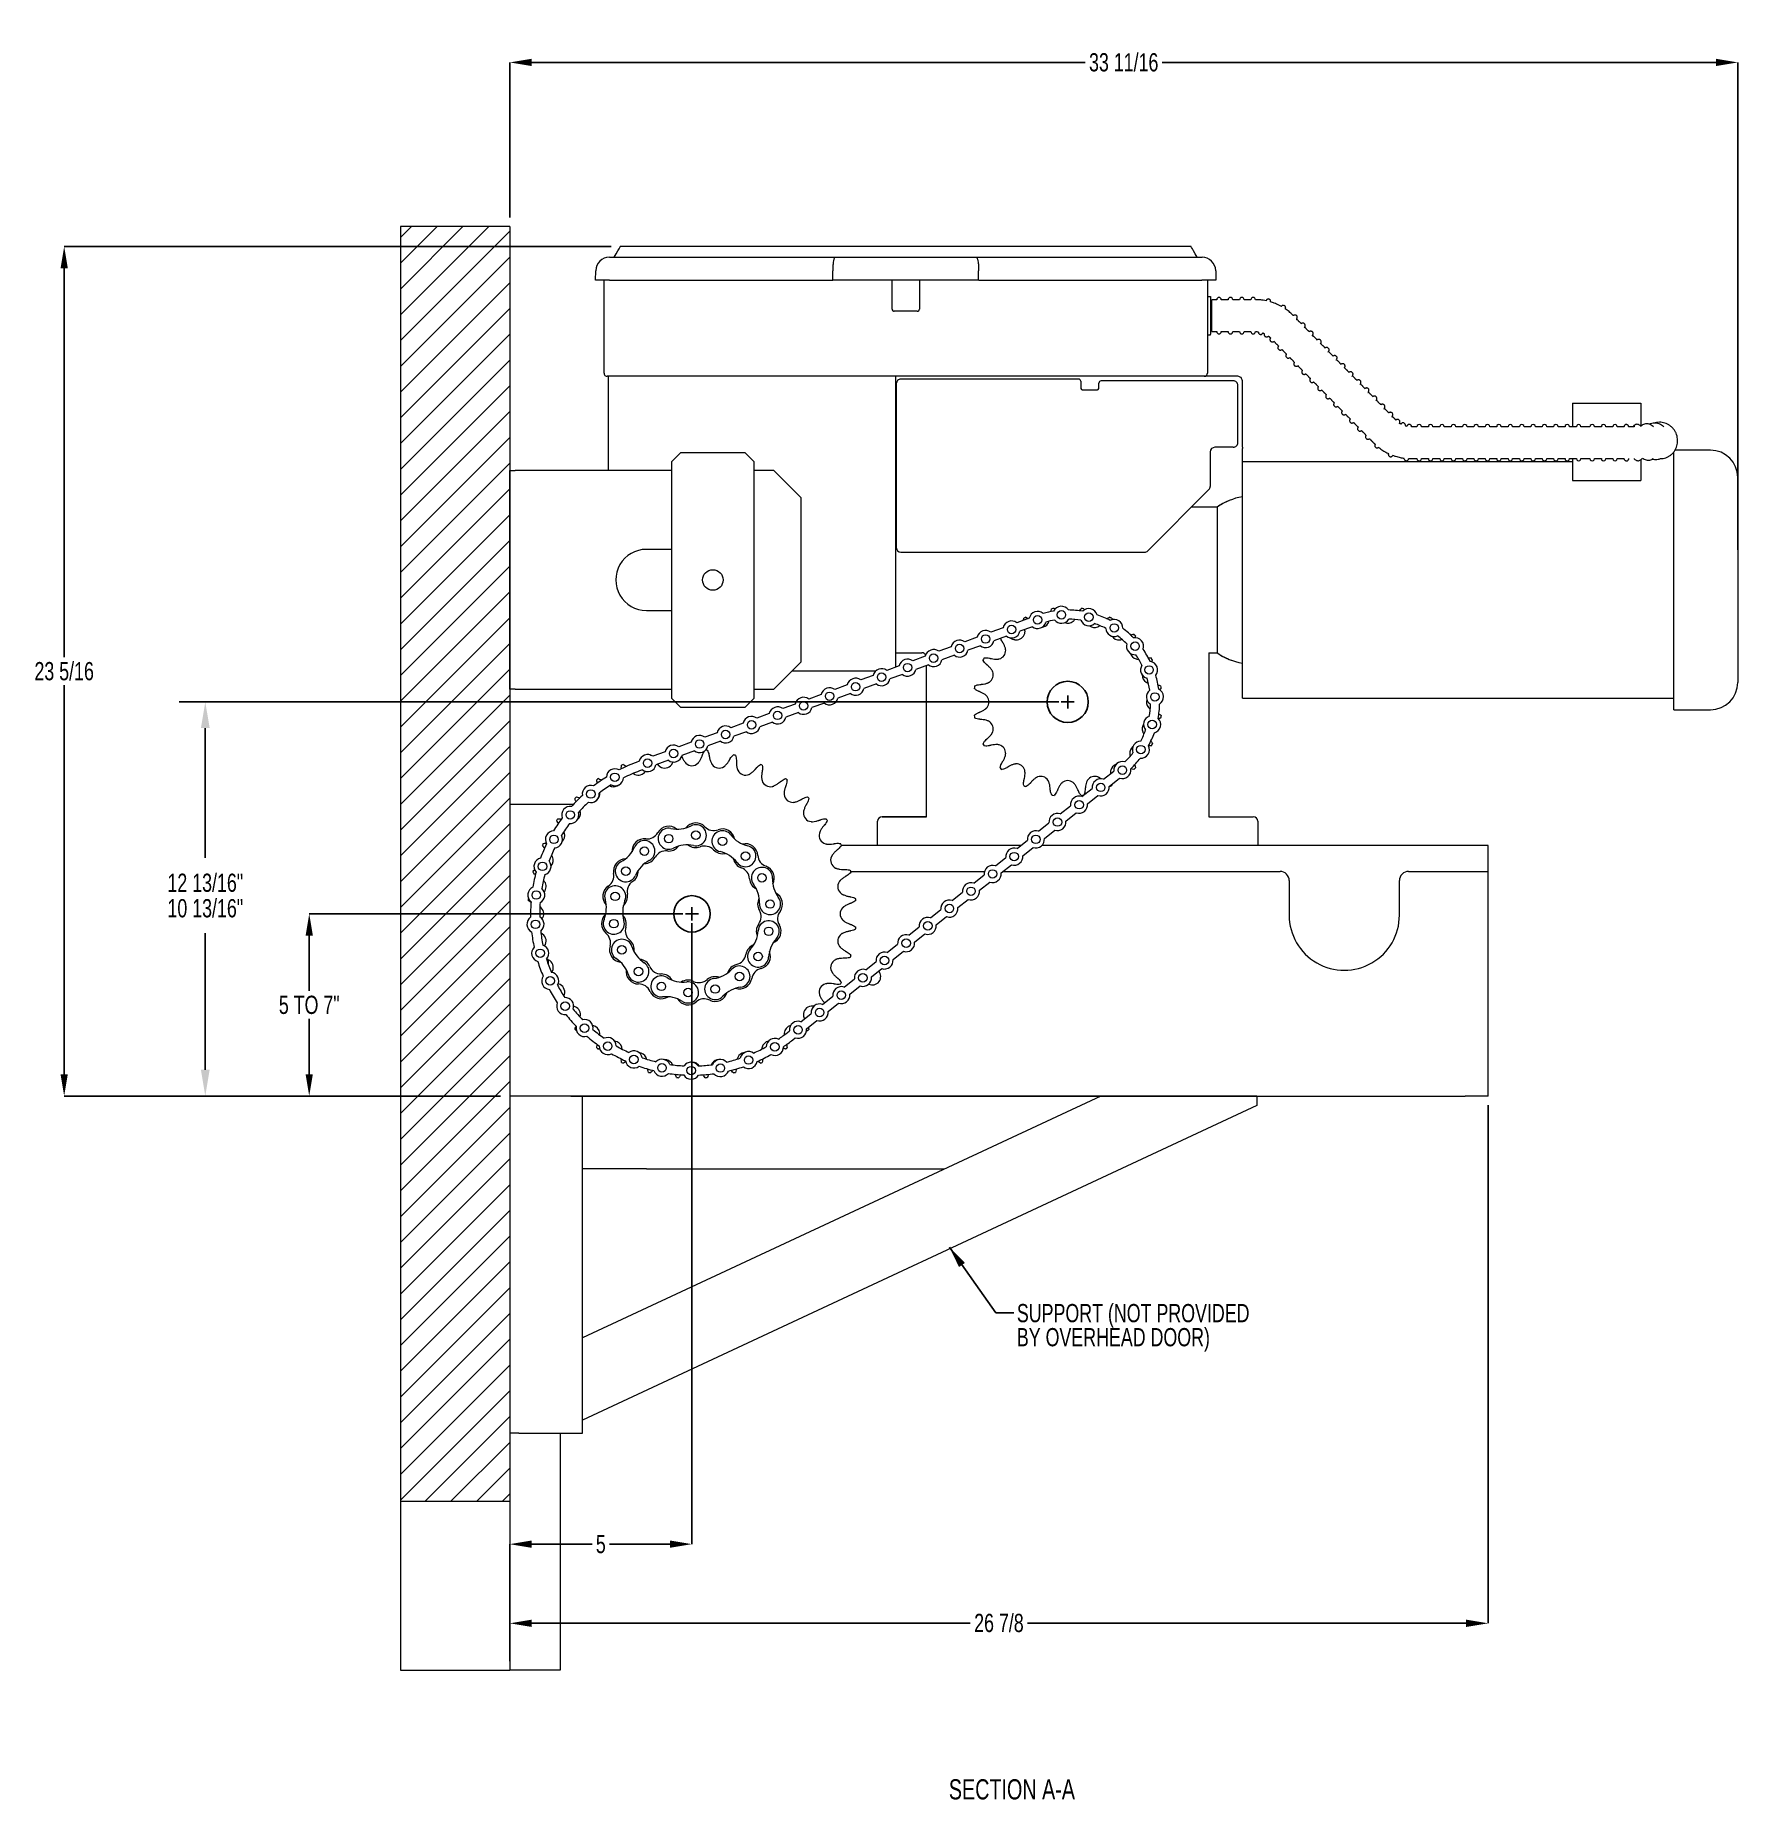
# Model space of a CAD drawing. Header units: inches. Extents: x 13.3 to 24.9, y 7.7 to 19.8.
import ezdxf

# ---------------------------------------------------------------- set-up
doc = ezdxf.new("R2010")
doc.units = ezdxf.units.IN
doc.header["$MEASUREMENT"] = 0
doc.header["$PDSIZE"] = -1
doc.layers.add('DIM', color=1, linetype='Continuous')
doc.layers.add('SLD-0', color=7, linetype='Continuous', lineweight=15)
doc.styles.add('SLDTEXTSTYLE0', font='ARIAL.TTF', dxfattribs={"width": 0.7})
doc.styles.get("Standard").update_dxf_attribs({"font": 'ARIAL.TTF'})
doc.dimstyles.new('SLDDIMSTYLE0', dxfattribs={"dimtxt": 0.125, "dimasz": 0.15, "dimexe": 0, "dimexo": 0.0625, "dimgap": 0.03125, "dimtad": 0, "dimtih": 1, "dimtoh": 1, "dimdec": 3, "dimlfac": 4, "dimrnd": 1e-09, "dimzin": 12, "dimdsep": 46, "dimtxsty": 'SLDTEXTSTYLE0', "dimsah": 1, "dimcen": 0.09, "dimadec": 0, "dimazin": 0, "dimtfac": 1, "dimtdec": 3, "dimtofl": 0, "dimtmove": 0, "dimatfit": 3, "dimfxl": 0, "dimtolj": 1, "dimtzin": 12, "dimarcsym": 0})
doc.dimstyles.new('SLDDIMSTYLE1', dxfattribs={"dimtxt": 0.15, "dimasz": 0.15, "dimexe": 0, "dimexo": 0.0625, "dimgap": 0.0375, "dimtad": 0, "dimtih": 1, "dimtoh": 1, "dimdec": 0, "dimrnd": 1e-09, "dimzin": 0, "dimdsep": 46, "dimtxsty": 'Standard', "dimsah": 1, "dimcen": 0.09, "dimadec": 0, "dimazin": 0, "dimtfac": 1, "dimtdec": 0, "dimtofl": 0, "dimtmove": 0, "dimatfit": 3, "dimfxl": 0, "dimtolj": 1, "dimtzin": 0, "dimarcsym": 0})
doc.dimstyles.get("Standard").update_dxf_attribs({"dimtxt": 0.18, "dimasz": 0.18, "dimexe": 0.18, "dimexo": 0.0625, "dimgap": 0.09, "dimtad": 0, "dimtih": 1, "dimtoh": 1, "dimdec": 4, "dimzin": 0, "dimdsep": 46, "dimtxsty": 'Standard', "dimcen": 0.09, "dimadec": 0, "dimazin": 0, "dimtfac": 1, "dimtdec": 4, "dimtofl": 0, "dimtmove": 0, "dimatfit": 3, "dimfxl": 0, "dimtolj": 1, "dimtzin": 0, "dimarcsym": 0})

msp = doc.modelspace()

# ---------------------------------------------------------------- texts
at = {"layer": 'DIM', "insert": (19.529315, 7.876328), "char_height": 0.1385468, "attachment_point": 1, "style": 'SLDTEXTSTYLE0'}
msp.add_mtext('SECTION A-A ', dxfattribs=at)

# ---------------------------------------------------------------- blocks, each defined once
blk = doc.blocks.new('*D9')
at = {"color": 0, "linetype": 'ByBlock', "lineweight": -2}
for p, q in [((17.767, 13.75), (17.767, 9.489)), ((16.517, 8.687), (16.517, 9.489)), ((16.667, 9.489), (17.082, 9.489)), ((17.617, 9.489), (17.202, 9.489))]:
    blk.add_line(p, q, dxfattribs=at)
at = {"color": 0, "linetype": 'ByBlock'}
for points in [[(16.517, 9.489), (16.667, 9.464), (16.667, 9.514)], [(17.767, 9.489), (17.617, 9.464), (17.617, 9.514)]]:
    blk.add_solid(points, dxfattribs=at)
at = {"layer": 'DEFPOINTS', "color": 0, "linetype": 'ByBlock'}
for p in [(17.767, 13.813), (16.517, 8.625)]:
    blk.add_point(p, dxfattribs=at)
at = {"color": 0, "linetype": 'ByBlock', "insert": (17.142, 9.489), "char_height": 0.125, "attachment_point": 5, "style": 'SLDTEXTSTYLE0'}
blk.add_mtext('5', dxfattribs=at)
blk = doc.blocks.new('*D10')
at = {"layer": 'DEFPOINTS', "color": 0}
for p in [(23.228, 12.563), (16.517, 8.946), (16.517, 8.625)]:
    blk.add_point(p, dxfattribs=at)
at = {"layer": 'DIM', "color": 0, "lineweight": -2}
for p, q in [((23.228, 12.5), (23.228, 8.946)), ((16.517, 8.687), (16.517, 8.946)), ((16.667, 8.946), (19.676, 8.946)), ((23.078, 8.946), (20.07, 8.946))]:
    blk.add_line(p, q, dxfattribs=at)
at = {"layer": 'DIM', "color": 0}
for points in [[(16.667, 8.971), (16.667, 8.921), (16.517, 8.946)], [(23.078, 8.971), (23.078, 8.921), (23.228, 8.946)]]:
    blk.add_solid(points, dxfattribs=at)
at = {"layer": 'DIM', "color": 0, "insert": (19.873, 9.011), "char_height": 0.125, "attachment_point": 2, "style": 'SLDTEXTSTYLE0'}
blk.add_mtext('\\A1;26 7/8', dxfattribs=at)
blk = doc.blocks.new('*D11')
at = {"color": 0, "linetype": 'ByBlock', "lineweight": -2}
for p, q in [((17.705, 13.813), (15.142, 13.813)), ((15.142, 13.663), (15.142, 13.284)), ((15.142, 12.713), (15.142, 13.092)), ((16.455, 12.563), (15.142, 12.563))]:
    blk.add_line(p, q, dxfattribs=at)
at = {"color": 0, "linetype": 'ByBlock'}
for points in [[(15.142, 13.813), (15.167, 13.663), (15.117, 13.663)], [(15.142, 12.563), (15.167, 12.713), (15.117, 12.713)]]:
    blk.add_solid(points, dxfattribs=at)
at = {"layer": 'DEFPOINTS', "color": 0, "linetype": 'ByBlock'}
for p in [(17.767, 13.813), (16.517, 12.563)]:
    blk.add_point(p, dxfattribs=at)
at = {"color": 0, "linetype": 'ByBlock', "insert": (15.142, 13.188), "char_height": 0.125, "attachment_point": 5, "style": 'SLDTEXTSTYLE0'}
blk.add_mtext('5 TO 7"', dxfattribs=at)
blk = doc.blocks.new('*D12')
at = {"color": 0, "linetype": 'ByBlock', "lineweight": -2}
for p, q in [((17.213, 18.391), (13.461, 18.391)), ((13.461, 18.241), (13.461, 15.573)), ((13.461, 12.713), (13.461, 15.381)), ((16.455, 12.563), (13.461, 12.563))]:
    blk.add_line(p, q, dxfattribs=at)
at = {"color": 0, "linetype": 'ByBlock'}
for points in [[(13.461, 18.391), (13.436, 18.241), (13.486, 18.241)], [(13.461, 12.563), (13.436, 12.713), (13.486, 12.713)]]:
    blk.add_solid(points, dxfattribs=at)
at = {"layer": 'DEFPOINTS', "color": 0, "linetype": 'ByBlock'}
for p in [(17.276, 18.391), (16.517, 12.563)]:
    blk.add_point(p, dxfattribs=at)
at = {"color": 0, "linetype": 'ByBlock', "insert": (13.461, 15.477), "char_height": 0.125, "attachment_point": 5, "style": 'SLDTEXTSTYLE0'}
blk.add_mtext('23 5/16', dxfattribs=at)
blk = doc.blocks.new('*D13')
at = {"color": 0, "linetype": 'ByBlock', "lineweight": -2}
for p, q in [((16.517, 18.591), (16.517, 19.654)), ((16.667, 19.654), (20.465, 19.654)), ((24.791, 19.654), (20.993, 19.654)), ((24.941, 16.311), (24.941, 19.654))]:
    blk.add_line(p, q, dxfattribs=at)
at = {"color": 0, "linetype": 'ByBlock'}
for points in [[(16.517, 19.654), (16.667, 19.629), (16.667, 19.679)], [(24.941, 19.654), (24.791, 19.629), (24.791, 19.679)]]:
    blk.add_solid(points, dxfattribs=at)
at = {"layer": 'DEFPOINTS', "color": 0, "linetype": 'ByBlock'}
for p in [(16.517, 18.529), (24.941, 16.248)]:
    blk.add_point(p, dxfattribs=at)
at = {"color": 0, "linetype": 'ByBlock', "insert": (20.729, 19.654), "char_height": 0.125, "attachment_point": 5, "style": 'SLDTEXTSTYLE0'}
blk.add_mtext('33 11/16', dxfattribs=at)
blk = doc.blocks.new('SW_NOTE_3')
at = {"layer": 'DIM', "color": 0, "char_height": 0.125, "attachment_point": 1, "style": 'SLDTEXTSTYLE0'}
for s, insert in [('SUPPORT (NOT PROVIDED', (0.02, 0.061)), ('BY OVERHEAD DOOR)', (0.02, -0.104))]:
    blk.add_mtext(s, dxfattribs=dict(at, insert=insert))
blk = doc.blocks.new('*D14')
at = {"color": 0, "linetype": 'ByBlock', "lineweight": -2}
for p, q in [((20.283, 15.267), (14.249, 15.267)), ((14.429, 15.087), (14.429, 14.198)), ((14.429, 12.743), (14.429, 13.68)), ((16.455, 12.563), (14.249, 12.563))]:
    blk.add_line(p, q, dxfattribs=at)
at = {"color": 0, "linetype": 'ByBlock'}
for points in [[(14.429, 15.267), (14.459, 15.087), (14.399, 15.087)], [(14.429, 12.563), (14.459, 12.743), (14.399, 12.743)]]:
    blk.add_solid(points, dxfattribs=at)
at = {"layer": 'DEFPOINTS', "color": 0, "linetype": 'ByBlock'}
for p in [(20.345, 15.267), (16.517, 12.563)]:
    blk.add_point(p, dxfattribs=at)
at = {"color": 0, "linetype": 'ByBlock', "insert": (14.429, 13.939), "char_height": 0.125, "attachment_point": 5, "style": 'SLDTEXTSTYLE0'}
blk.add_mtext('\\A1;\\S12 13\\/16"^ 10 13\\/16";', dxfattribs=at)

# ---------------------------------------------------------------- dimensions: what is measured, and where the dimension line sits
at = {"layer": 'DIM'}
for base, p1, p2, picture, middle in [((24.940774, 19.653689), (16.517187, 18.528689), (24.940774, 16.248323), '*D13', (20.728981, 19.653689)), ((17.767187, 9.48863), (16.517187, 8.624615), (17.767187, 13.812981), '*D9', (17.142187, 9.48863)), ((16.517187, 8.94623), (23.228437, 12.562981), (16.517187, 8.624615), '*D10', (19.872812, 8.94623))]:
    dim = msp.add_linear_dim(base=base, p1=p1, p2=p2, dimstyle='SLDDIMSTYLE0', override={"dimdec": 4, "dimlunit": 5, "dimfrac": 2}, dxfattribs=at)
    dim.commit()
    dim.dimension.update_dxf_attribs({"geometry": picture, "text_midpoint": middle})
for base, p1, p2, dimstyle, override, picture, middle in [((13.460633, 12.562981), (17.275806, 18.390538), (16.517187, 12.562981), 'SLDDIMSTYLE0', {"dimdec": 4, "dimlunit": 5, "dimfrac": 2}, '*D12', (13.460633, 15.47676)), ((14.428819, 15.266981), (16.517186, 12.562981), (20.345024, 15.266981), 'Standard', {"dimtxt": 0.125, "dimlfac": 4, "dimlunit": 5, "dimtxsty": 'SLDTEXTSTYLE0', "dimlim": 1, "dimtp": 2, "dimfrac": 2}, '*D14', (14.428819, 13.93898))]:
    dim = msp.add_linear_dim(base=base, p1=p1, p2=p2, angle=90, dimstyle=dimstyle, override=override, dxfattribs=at)
    dim.commit()
    dim.dimension.update_dxf_attribs({"geometry": picture, "text_midpoint": middle})
dim = msp.add_linear_dim(base=(15.142187, 13.812981), p1=(16.517187, 12.562981), p2=(17.767187, 13.812981), angle=90, text='<> TO 7"', dimstyle='SLDDIMSTYLE0', override={"dimdec": 4, "dimlunit": 5, "dimfrac": 2}, dxfattribs=at)
dim.commit()
dim.dimension.update_dxf_attribs({"geometry": '*D11', "text_midpoint": (15.142187, 13.187981)})

# ---------------------------------------------------------------- linework, layer by layer
at = {"color": 7, "linetype": 'Continuous', "lineweight": 15}
for p, q in [((15.767186, 18.52869), (15.767186, 9.781732)), ((16.517186, 18.52869), (15.767186, 18.52869)), ((16.517186, 18.52869), (15.767186, 18.52869)), ((16.517186, 18.52869), (16.517186, 9.781732)), ((17.200727, 18.317434), (17.20235, 18.317434)), ((17.20235, 18.317434), (18.749664, 18.317434)), ((18.749664, 18.317434), (19.717534, 18.317434)), ((19.717534, 18.317434), (21.26485, 18.317434)), ((21.26485, 18.317434), (21.266471, 18.317434)), ((17.105872, 18.161185), (17.106992, 18.225321)), ((17.20235, 18.161185), (17.105872, 18.161185)), ((17.164274, 17.527989), (17.164274, 18.161185)), ((17.20235, 18.161185), (18.733132, 18.161185)), ((19.734068, 18.161185), (18.733132, 18.161185)), ((19.139849, 17.961428), (19.139849, 18.161185)), ((19.327349, 18.161185), (19.327349, 17.961428)), ((19.734068, 18.161185), (21.26485, 18.161185)), ((21.361327, 18.161185), (21.26485, 18.161185)), ((21.302924, 18.161185), (21.302924, 17.527989)), ((21.360207, 18.225321), (21.361327, 18.161185)), ((21.302924, 18.048434), (21.320424, 18.048434)), ((21.325425, 18.04356), (21.325425, 18.005944)), ((19.31235, 17.946426), (19.154849, 17.946426)), ((21.325425, 18.005944), (21.325425, 17.968376)), ((21.325425, 17.968376), (21.325425, 17.793277)), ((21.332925, 17.907256), (21.332925, 18.026165)), ((21.332925, 17.807413), (21.332925, 17.907256)), ((21.325425, 17.793277), (21.325425, 17.78929)), ((17.164274, 17.522989), (17.164274, 17.527989)), ((19.965744, 17.500538), (17.186725, 17.500538)), ((17.195525, 16.853481), (17.195525, 17.500482)), ((18.134274, 17.500482), (17.195525, 17.500482)), ((19.119274, 17.500482), (18.259274, 17.500482)), ((19.164274, 17.500538), (19.164274, 15.505102)), ((19.169275, 17.450539), (19.169275, 16.325538)), ((19.964772, 17.481789), (19.200524, 17.481789)), ((20.419275, 17.481789), (19.964772, 17.481789)), ((21.280475, 17.500538), (19.965744, 17.500538)), ((20.434274, 17.466789), (20.434274, 17.42179)), ((20.559274, 17.42179), (20.559274, 17.454288)), ((21.144025, 17.469288), (20.574275, 17.469288)), ((21.480275, 17.469288), (21.144025, 17.469288)), ((21.511525, 17.500538), (21.280475, 17.500538)), ((21.302924, 17.527989), (21.302924, 17.522989)), ((21.511525, 17.044788), (21.511525, 17.43804)), ((21.542774, 17.01354), (21.542774, 17.469288)), ((20.449274, 17.40679), (20.544274, 17.40679)), ((23.807024, 17.316656), (24.275775, 17.316656)), ((23.807024, 17.316656), (23.807024, 17.251288)), ((24.275775, 17.316656), (24.275775, 17.251288)), ((23.807024, 17.251288), (23.807024, 17.241326)), ((23.807024, 17.241326), (23.807024, 17.154494)), ((24.275775, 17.251288), (24.275775, 17.241326)), ((24.275775, 17.241326), (24.275775, 17.15852)), ((17.691774, 16.978481), (17.629274, 16.915981)), ((17.691774, 16.978481), (18.129275, 16.978481)), ((18.191774, 16.915981), (18.129275, 16.978481)), ((19.164274, 16.959732), (19.169275, 16.959732)), ((21.322774, 16.98229), (21.322774, 16.745233)), ((21.480275, 17.01354), (21.354025, 17.01354)), ((21.542774, 17.01354), (21.542774, 17.00604)), ((21.542774, 16.632631), (21.542774, 17.00604)), ((24.503275, 15.212856), (24.503275, 16.98234)), ((16.517174, 16.853481), (16.554674, 16.853481)), ((16.517174, 15.35348), (16.517174, 16.853481)), ((16.602174, 16.853481), (16.554674, 16.853481)), ((17.629274, 16.853481), (16.602174, 16.853481)), ((17.629274, 16.370915), (17.629274, 16.915981)), ((18.191774, 16.915981), (18.191774, 16.370915)), ((18.329674, 16.853481), (18.191774, 16.853481)), ((18.517174, 16.665982), (18.329674, 16.853481)), ((23.807024, 16.935744), (23.807024, 16.786031)), ((24.275775, 16.928716), (24.275775, 16.786031)), ((19.169275, 16.803481), (19.164274, 16.803481)), ((21.313621, 16.723137), (20.893927, 16.303442)), ((23.807024, 16.786031), (24.275775, 16.786031)), ((24.940775, 16.806607), (24.940775, 15.400357)), ((18.517174, 15.540982), (18.517174, 16.665982)), ((21.370024, 16.603481), (21.370024, 15.603482)), ((21.542774, 16.103481), (21.542774, 16.632631)), ((21.542774, 15.297238), (21.542774, 16.632631)), ((17.629274, 16.366415), (17.629274, 16.370915)), ((17.629274, 16.346414), (17.629274, 16.366415)), ((17.629274, 15.855291), (17.629274, 16.346414)), ((18.191774, 16.370915), (18.191774, 16.366415)), ((18.191774, 16.366415), (18.191774, 16.346414)), ((18.191774, 16.346414), (18.191774, 15.855291)), ((17.629274, 16.313481), (17.454675, 16.313481)), ((19.200524, 16.294288), (20.87183, 16.294288)), ((21.542774, 15.293482), (21.542774, 16.103481)), ((17.454675, 15.893482), (17.629274, 15.893482)), ((17.629274, 15.83529), (17.629274, 15.855291)), ((17.629274, 15.830789), (17.629274, 15.83529)), ((17.629274, 15.29098), (17.629274, 15.830789)), ((18.191774, 15.855291), (18.191774, 15.83529)), ((18.191774, 15.83529), (18.191774, 15.830789)), ((18.191774, 15.830789), (18.191774, 15.29098)), ((19.902789, 15.776263), (19.817556, 15.744968)), ((20.081146, 15.84175), (19.995914, 15.810456)), ((20.102688, 15.78308), (20.017456, 15.751785)), ((19.546074, 15.645287), (19.460841, 15.613993)), ((19.724431, 15.710775), (19.639199, 15.67948)), ((19.745973, 15.652104), (19.660741, 15.62081)), ((19.924331, 15.717592), (19.839099, 15.686297)), ((18.329674, 15.35348), (18.517174, 15.540982)), ((19.18936, 15.514312), (19.104126, 15.483017)), ((19.367717, 15.5798), (19.282484, 15.548505)), ((19.389258, 15.521129), (19.304026, 15.489834)), ((19.376274, 14.479482), (19.376274, 15.516361)), ((19.376274, 14.479482), (19.376274, 15.516361)), ((19.567616, 15.586617), (19.482384, 15.555322)), ((21.313775, 15.603482), (21.313775, 14.479482)), ((21.313775, 15.603482), (21.313775, 14.479482)), ((19.027328, 15.478481), (18.454674, 15.478481)), ((18.832645, 15.383337), (18.747411, 15.35204)), ((19.011002, 15.448824), (18.925769, 15.41753)), ((19.032544, 15.390154), (18.947311, 15.358859)), ((19.210902, 15.455641), (19.125669, 15.424347)), ((16.554674, 15.35348), (16.517174, 15.35348)), ((16.554674, 15.35348), (16.602174, 15.35348)), ((16.602174, 15.35348), (17.629274, 15.35348)), ((17.629274, 15.29098), (17.691774, 15.228482)), ((18.129275, 15.228482), (18.191774, 15.29098)), ((18.191774, 15.35348), (18.329674, 15.35348)), ((18.47593, 15.252361), (18.390697, 15.221064)), ((18.654287, 15.317849), (18.569054, 15.286552)), ((18.675829, 15.259178), (18.590596, 15.227884)), ((18.854187, 15.324666), (18.768953, 15.293371)), ((18.129275, 15.228482), (17.691774, 15.228482)), ((18.297572, 15.186874), (18.21234, 15.155577)), ((18.497472, 15.193691), (18.412238, 15.162396)), ((17.940857, 15.055898), (17.855625, 15.024601)), ((18.119215, 15.121386), (18.033982, 15.090089)), ((18.140757, 15.062715), (18.055525, 15.031421)), ((18.319114, 15.128203), (18.233881, 15.096908)), ((17.584142, 14.924921), (17.49891, 14.893626)), ((17.7625, 14.990411), (17.677267, 14.959114)), ((17.784042, 14.93174), (17.69881, 14.900445)), ((17.962399, 14.997228), (17.877167, 14.965933)), ((17.405786, 14.859433), (17.385784, 14.85209)), ((17.427327, 14.800765), (17.407326, 14.79342)), ((17.605684, 14.866252), (17.520452, 14.834958)), ((20.590476, 14.735861), (20.661348, 14.792615)), ((20.442169, 14.617096), (20.513042, 14.673851)), ((20.629543, 14.687075), (20.700416, 14.743831)), ((16.594686, 14.562982), (16.517186, 14.562982)), ((16.953191, 14.562982), (16.594686, 14.562982)), ((20.293861, 14.498332), (20.364734, 14.555088)), ((20.481235, 14.568311), (20.552109, 14.625065)), ((19.0409, 14.282732), (19.0409, 14.448231)), ((19.0409, 14.282732), (19.0409, 14.448231)), ((20.145553, 14.379569), (20.216426, 14.436322)), ((20.332928, 14.449548), (20.403801, 14.506301)), ((21.313775, 14.479482), (21.617899, 14.479482)), ((21.313775, 14.479482), (21.617899, 14.479482)), ((21.64915, 14.448231), (21.64915, 14.282732)), ((21.64915, 14.448231), (21.64915, 14.282732)), ((19.997246, 14.260805), (20.068119, 14.317559)), ((20.18462, 14.330782), (20.255493, 14.387538)), ((20.024626, 14.282732), (18.791396, 14.282732)), ((19.848938, 14.142042), (19.919811, 14.198795)), ((20.036312, 14.212019), (20.107186, 14.268774)), ((23.228437, 14.282732), (20.167838, 14.282732)), ((23.228437, 12.562981), (23.228437, 14.282732)), ((18.856789, 14.10408), (19.773783, 14.10408)), ((19.70063, 14.023276), (19.771504, 14.080032)), ((19.888005, 14.093255), (19.958878, 14.150011)), ((19.901524, 14.10408), (21.801562, 14.10408)), ((21.864062, 14.041582), (21.864062, 13.804081)), ((22.620312, 13.804081), (22.620312, 14.041582)), ((22.682812, 14.10408), (23.228437, 14.10408)), ((19.552323, 13.904513), (19.623196, 13.961268)), ((19.739697, 13.974492), (19.81057, 14.031245)), ((19.404015, 13.785749), (19.474888, 13.842503)), ((19.591391, 13.855728), (19.662263, 13.912482)), ((19.255709, 13.666986), (19.326581, 13.723739)), ((19.443083, 13.736963), (19.513955, 13.793718)), ((19.107401, 13.54822), (19.178273, 13.604976)), ((19.294776, 13.618199), (19.365648, 13.674955)), ((16.780937, 13.498966), (16.780937, 13.469791)), ((18.959093, 13.429457), (19.029966, 13.486212)), ((18.99816, 13.380672), (19.069032, 13.437426)), ((19.146468, 13.499436), (19.21734, 13.556189)), ((18.810786, 13.310693), (18.881658, 13.367447)), ((18.849853, 13.261909), (18.920725, 13.318662)), ((18.662478, 13.19193), (18.73335, 13.248683)), ((18.701545, 13.143143), (18.772418, 13.199899)), ((18.514171, 13.073166), (18.585043, 13.12992)), ((18.553237, 13.02438), (18.624111, 13.081135)), ((18.420104, 12.997837), (18.436735, 13.011156)), ((18.459171, 12.949053), (18.475803, 12.96237)), ((21.642187, 12.562981), (16.517186, 12.562981)), ((16.937187, 12.562981), (23.072187, 12.562981)), ((20.571956, 12.562981), (17.017187, 10.905366)), ((17.017187, 10.25048), (17.017187, 12.562981)), ((21.642187, 12.497143), (17.017187, 10.340469)), ((21.642187, 12.562981), (21.642187, 12.497143)), ((23.228437, 12.562981), (23.072187, 12.562981)), ((17.455409, 12.06298), (19.499702, 12.06298)), ((16.579687, 10.25048), (16.517186, 10.25048)), ((16.579687, 10.25048), (16.592187, 10.25048)), ((16.592187, 10.25048), (17.017187, 10.25048)), ((16.862187, 10.25048), (16.862187, 8.624616)), ((16.517186, 9.781732), (15.767186, 9.781732)), ((15.767186, 9.781732), (15.767186, 8.624616)), ((16.517186, 9.781732), (16.517186, 8.624616)), ((15.767186, 8.624616), (16.517186, 8.624616)), ((16.566686, 8.624616), (16.517186, 8.624616)), ((16.862187, 8.624616), (16.566686, 8.624616))]:
    msp.add_line(p, q, dxfattribs=at)
at = {"color": 0, "linetype": 'Continuous', "lineweight": 0}
for p, q in [((15.842943, 18.528689), (15.767186, 18.452934)), ((16.01972, 18.528689), (15.767186, 18.276158)), ((16.196494, 18.528689), (15.767186, 18.099381)), ((16.373272, 18.528689), (15.767186, 17.922604)), ((16.517186, 18.495827), (15.767186, 17.745827)), ((16.517186, 18.319051), (15.767186, 17.569051)), ((16.517186, 18.142274), (15.767186, 17.392274)), ((16.517186, 17.965497), (15.767186, 17.215497)), ((16.517186, 17.788721), (15.767186, 17.038721)), ((16.517186, 17.611944), (15.767186, 16.861944)), ((16.517186, 17.435167), (15.767186, 16.685167)), ((16.517186, 17.258391), (15.767186, 16.508391)), ((16.517186, 17.081614), (15.767186, 16.331614)), ((16.517186, 16.904837), (15.767186, 16.154837)), ((16.517186, 16.72806), (15.767186, 15.97806)), ((16.517186, 16.551284), (15.767186, 15.801284)), ((16.517186, 16.374507), (15.767186, 15.624507)), ((16.517186, 16.19773), (15.767186, 15.44773)), ((16.517186, 16.020954), (15.767186, 15.270954)), ((16.517186, 15.844177), (15.767186, 15.094177)), ((16.517186, 15.6674), (15.767186, 14.9174)), ((16.517186, 15.490624), (15.767186, 14.740624)), ((16.517186, 15.313847), (15.767186, 14.563847)), ((16.517186, 15.13707), (15.767186, 14.38707)), ((16.517186, 14.960294), (15.767186, 14.210293)), ((16.517186, 14.783517), (15.767186, 14.033517)), ((16.517186, 14.60674), (15.767186, 13.85674)), ((16.517186, 14.429963), (15.767186, 13.679963)), ((16.517186, 14.253187), (15.767186, 13.503187)), ((16.517186, 14.07641), (15.767186, 13.32641)), ((16.517186, 13.899633), (15.767186, 13.149633)), ((16.517186, 13.722857), (15.767186, 12.972857)), ((16.517186, 13.54608), (15.767186, 12.79608)), ((16.517186, 13.369303), (15.767186, 12.619303)), ((16.517186, 13.192527), (15.767186, 12.442527)), ((16.517186, 13.01575), (15.767186, 12.26575)), ((16.517186, 12.838973), (15.767186, 12.088973)), ((16.517186, 12.662196), (15.767186, 11.912197)), ((16.517186, 12.48542), (15.767186, 11.73542)), ((16.517186, 12.308643), (15.767186, 11.558643)), ((16.517186, 12.131866), (15.767186, 11.381866)), ((16.517186, 11.95509), (15.767186, 11.20509)), ((16.517186, 11.778313), (15.767186, 11.028313)), ((16.517186, 11.601536), (15.767186, 10.851536)), ((16.517186, 11.42476), (15.767186, 10.67476)), ((16.517186, 11.247983), (15.767186, 10.497983)), ((16.517186, 11.071206), (15.767186, 10.321206)), ((16.517186, 10.894429), (15.767186, 10.14443)), ((16.517186, 10.717653), (15.767186, 9.967653)), ((16.517186, 10.540876), (15.767186, 9.790876)), ((16.517186, 10.364099), (15.934818, 9.781731)), ((16.517186, 10.187323), (16.111595, 9.781731)), ((16.517186, 10.010546), (16.288372, 9.781731)), ((16.517186, 9.833769), (16.465149, 9.781731))]:
    msp.add_line(p, q, dxfattribs=at)
msp.add_line((19.07215, 14.479482), (19.376274, 14.479482))
at = {"color": 7, "linetype": 'Continuous', "lineweight": 15, "flags": 128}
for points in [[(17.233599, 18.317434), (17.247533, 18.341569), (17.258694, 18.360901), (17.267071, 18.37541), (17.272661, 18.38509), (17.275456, 18.389934), (17.275806, 18.390539)], [(21.2336, 18.317434), (21.219665, 18.341569), (21.208505, 18.360901), (21.200127, 18.37541), (21.194539, 18.38509), (21.191743, 18.389934), (21.191393, 18.390539)], [(17.513149, 17.500538), (17.513637, 17.500491), (17.513686, 17.500482)], [(17.577864, 17.500482), (17.577912, 17.500491), (17.578399, 17.500538)], [(17.95065, 17.500538), (17.951137, 17.500491), (17.951185, 17.500482)], [(18.015364, 17.500482), (18.015411, 17.500491), (18.015899, 17.500538)], [(17.481564, 14.904031), (17.479994, 14.90362), (17.479493, 14.903487)], [(16.644031, 13.710542), (16.644096, 13.709835), (16.644246, 13.708219)]]:
    msp.add_lwpolyline(points, dxfattribs=at)
at = {"color": 7, "linetype": 'Continuous', "lineweight": 15}
for centre, radius in [((17.910524, 16.103482), 0.0705), ((20.138479, 15.829512), 0.02925), ((20.301266, 15.864632), 0.029249), ((20.489995, 15.848431), 0.02925), ((19.960122, 15.764024), 0.02925), ((20.664239, 15.774132), 0.02925), ((19.603408, 15.633048), 0.02925), ((19.781765, 15.698536), 0.02925), ((20.806587, 15.649159), 0.02925), ((19.246693, 15.502073), 0.02925), ((19.42505, 15.567561), 0.02925), ((20.902816, 15.485999), 0.02925), ((18.889978, 15.371098), 0.02925), ((19.068336, 15.436586), 0.02925), ((18.533263, 15.240123), 0.02925), ((18.711621, 15.30561), 0.02925), ((20.943311, 15.300954), 0.02925), ((18.176548, 15.109147), 0.02925), ((18.354905, 15.174635), 0.02925), ((20.924025, 15.112516), 0.02925), ((17.998191, 15.043658), 0.029251), ((17.641476, 14.912683), 0.029251), ((17.819833, 14.97817), 0.029251), ((20.846885, 14.939512), 0.02925), ((17.238862, 14.749913), 0.029249), ((17.463119, 14.847196), 0.029251), ((20.7196, 14.799226), 0.02925), ((17.073596, 14.635085), 0.02925), ((20.571292, 14.680463), 0.02925), ((20.422984, 14.5617), 0.02925), ((16.932615, 14.49148), 0.02925), ((20.274678, 14.442935), 0.029249), ((16.820848, 14.32413), 0.02925), ((17.607795, 14.3288), 0.02925), ((17.793829, 14.352208), 0.02925), ((17.976648, 14.310576), 0.02925), ((20.126369, 14.32417), 0.02925), ((16.742212, 14.138889), 0.02925), ((17.440987, 14.243178), 0.02925), ((18.134204, 14.208928), 0.02925), ((19.978062, 14.205407), 0.02925), ((17.313523, 14.105668), 0.02925), ((18.247492, 14.059522), 0.02925), ((19.829754, 14.086643), 0.02925), ((16.699456, 13.942243), 0.02925), ((17.240779, 13.932854), 0.02925), ((19.681446, 13.96788), 0.02925), ((18.302848, 13.880381), 0.02925), ((19.53314, 13.849116), 0.029249), ((16.694078, 13.741073), 0.02925), ((17.231526, 13.745583), 0.02925), ((18.293596, 13.693109), 0.029249), ((19.384831, 13.730351), 0.02925), ((16.726268, 13.542422), 0.02925), ((17.286881, 13.56644), 0.02925), ((19.236523, 13.611587), 0.02925), ((17.40017, 13.417034), 0.02925), ((18.220851, 13.520295), 0.02925), ((19.088217, 13.492824), 0.02925), ((16.794896, 13.353246), 0.02925), ((17.557726, 13.315385), 0.029251), ((17.926579, 13.297162), 0.02925), ((18.093387, 13.382784), 0.02925), ((18.939911, 13.37406), 0.029249), ((16.897562, 13.180163), 0.02925), ((17.740546, 13.273754), 0.02925), ((18.791602, 13.255295), 0.02925), ((18.643294, 13.136531), 0.02925), ((17.03067, 13.029232), 0.02925), ((18.494987, 13.017768), 0.02925), ((17.189564, 12.905739), 0.02925), ((17.368681, 12.814004), 0.02925), ((18.15608, 12.810138), 0.02925), ((18.336089, 12.900111), 0.029251), ((17.56175, 12.757237), 0.02925), ((17.762013, 12.737429), 0.029249), ((17.962462, 12.755272), 0.02925)]:
    msp.add_circle(centre, radius, dxfattribs=at)
for centre, radius in [((20.345024, 15.266981), 0.14125), ((17.76719, 13.812979), 0.125)]:
    msp.add_circle(centre, radius)
for centre, radius, start, end in [((17.200727, 18.223685), 0.093749, 89.9998244, 178.9996635), ((21.266472, 18.223685), 0.093749, 1.0003365, 90.0001756), ((21.382925, 18.026163), 0.015625, 0.0043026, 179.9956974), ((21.46105, 18.026163), 0.015625, 0.0043026, 179.9956974), ((21.539174, 18.026163), 0.015625, 0.0043026, 179.9956974), ((21.6173, 18.026163), 0.015625, 0.0043026, 179.9956974), ((19.154854, 17.96143), 0.015004, 180.008681, 269.982356), ((19.312347, 17.961428), 0.015002, 270.0099925, 359.9989705), ((21.382925, 17.807414), 0.015625, 180.0043026, 359.9956974), ((21.46105, 17.807414), 0.015625, 180.0043026, 359.9956974), ((21.539174, 17.807414), 0.015625, 180.0043026, 359.9956974), ((21.6173, 17.807414), 0.015625, 180.0043026, 359.9956974), ((21.320425, 17.789289), 0.004999, 269.9857309, 0.0142691), ((17.186724, 17.522988), 0.022449, 179.9977626, 270.0022374), ((19.200521, 17.450542), 0.031247, 89.9954089, 180.0067424), ((20.419276, 17.46679), 0.014998, 359.9946917, 90.0053083), ((20.574274, 17.454288), 0.015, 89.9978607, 179.9976576), ((21.280475, 17.522988), 0.022449, 270.0007571, 0.0022375), ((21.480277, 17.43804), 0.031249, 0.0012325, 90.0030701), ((21.511528, 17.469292), 0.031247, 359.9932576, 90.0045911), ((20.449273, 17.421788), 0.014998, 179.9946917, 270.0053083), ((20.544276, 17.421788), 0.014998, 269.9946917, 0.0053083), ((22.756132, 17.154495), 0.015625, 359.9956977, 180.0043023), ((22.834257, 17.154495), 0.015625, 359.9956977, 180.0043023), ((22.912382, 17.154495), 0.015625, 359.9956977, 180.0043023), ((22.990507, 17.154495), 0.015625, 359.9935464, 180.0064536), ((23.068632, 17.154495), 0.015625, 359.9956977, 180.0043023), ((23.146757, 17.154495), 0.015625, 359.9956977, 180.0043023), ((23.224882, 17.154495), 0.015625, 359.9956977, 180.0043023), ((23.303007, 17.154495), 0.015625, 359.9956977, 180.0043023), ((23.381132, 17.154495), 0.015625, 359.9935464, 180.0064536), ((23.459257, 17.154495), 0.015625, 359.9956977, 180.0043023), ((23.537382, 17.154495), 0.015625, 359.9935464, 180.0064536), ((23.615507, 17.154495), 0.015625, 359.9956977, 180.0043023), ((23.693632, 17.154495), 0.015625, 359.9956977, 180.0043023), ((23.771757, 17.154495), 0.015625, 359.9956977, 180.0043023), ((23.849882, 17.154495), 0.015625, 359.9956977, 180.0043023), ((23.942924, 17.154495), 0.015625, 359.9956977, 180.0043023), ((24.02105, 17.154495), 0.015625, 359.9956977, 180.0043023), ((24.099175, 17.154495), 0.015625, 359.9935464, 180.0064536), ((21.354027, 16.982288), 0.031253, 90.0042747, 179.9957253), ((21.480277, 17.044789), 0.031249, 269.9969299, 359.9987675), ((24.753276, 16.806606), 0.1875, 0.0002251, 90.0001334), ((22.756132, 16.935743), 0.015625, 179.9956977, 0.0043023), ((22.834257, 16.935743), 0.015625, 179.9956977, 0.0043023), ((22.912382, 16.935743), 0.015625, 179.9956977, 0.0043023), ((22.990507, 16.935743), 0.015625, 179.9935464, 0.0064536), ((23.068632, 16.935743), 0.015625, 179.9956977, 0.0043023), ((23.146757, 16.935743), 0.015625, 179.9956977, 0.0043023), ((23.224882, 16.935743), 0.015625, 179.9956977, 0.0043023), ((23.303007, 16.935743), 0.015625, 179.9956977, 0.0043023), ((23.381132, 16.935743), 0.015625, 179.9935464, 0.0064536), ((23.459257, 16.935743), 0.015625, 179.9956977, 0.0043023), ((23.537382, 16.935743), 0.015625, 179.9935464, 0.0064536), ((23.615507, 16.935743), 0.015625, 179.9956977, 0.0043023), ((23.693632, 16.935743), 0.015625, 179.9956977, 0.0043023), ((23.771757, 16.935743), 0.015625, 179.9956977, 0.0043023), ((23.849882, 16.935743), 0.015625, 179.9956977, 0.0043023), ((23.942924, 16.935743), 0.015625, 179.9956977, 0.0043023), ((24.02105, 16.935743), 0.015625, 179.9956977, 0.0043023), ((24.099175, 16.935743), 0.015625, 179.9935464, 0.0064536), ((21.291534, 16.74523), 0.031241, 314.992627, 0.0046193), ((21.611558, 16.257465), 0.421979, 99.3813044, 124.9167281), ((21.611558, 16.257465), 0.421979, 112.5769914, 124.9167281), ((17.454673, 16.103482), 0.21, 89.9996799, 270.0003201), ((19.200525, 16.325539), 0.031251, 180.0006022, 269.9972465), ((20.871829, 16.325537), 0.031249, 270.0012335, 315.0045623), ((20.13848, 15.82951), 0.058626, 50.0324947, 167.9488226), ((20.345059, 15.266768), 0.630715, 98.8125136, 105.5348282), ((20.343859, 15.274624), 0.640433, 98.2467427, 99.7612724), ((20.301266, 15.864631), 0.058625, 34.057558, 154.3179356), ((20.345066, 15.267477), 0.630003, 80.621302, 89.5662949), ((20.34586, 15.272541), 0.642542, 80.2412135, 81.7507714), ((20.489995, 15.848429), 0.058626, 15.8727903, 136.1297722), ((20.344877, 15.266663), 0.630849, 62.4388473, 71.3718588), ((19.781766, 15.698534), 0.058626, 52.3750381, 167.94851), ((19.960123, 15.764022), 0.058626, 52.3750381, 167.94851), ((19.960122, 15.764026), 0.058626, 232.3750381, 347.94851), ((19.992768, 15.75182), 0.059294, 267.0807419, 344.919604), ((20.340464, 15.27589), 0.638157, 116.238376, 117.7583747), ((20.13848, 15.82951), 0.058624, 232.372771, 345.5475828), ((20.159828, 15.836951), 0.059302, 276.481234, 326.9160992), ((20.345149, 15.266344), 0.568649, 99.06263, 105.2842114), ((20.301266, 15.864635), 0.058627, 218.8060538, 329.5698793), ((20.345025, 15.866271), 0.059291, 249.5392818, 308.9217334), ((20.344982, 15.266418), 0.568564, 80.8775735, 89.3112414), ((20.489994, 15.848427), 0.058622, 200.611426, 311.3880693), ((20.530216, 15.836928), 0.059281, 232.4191611, 290.9248338), ((20.345072, 15.267091), 0.567881, 62.6845029, 71.1284004), ((20.664239, 15.774132), 0.058625, 182.4268462, 293.1968397), ((20.35097, 15.278654), 0.635066, 62.2361703, 63.7634734), ((20.664239, 15.774133), 0.058625, 357.6825201, 117.9429636), ((20.345191, 15.267173), 0.630247, 44.2478025, 53.1894468), ((19.425051, 15.567561), 0.058625, 52.3743754, 167.9496399), ((19.603408, 15.633047), 0.058626, 52.3750381, 167.94851), ((19.603407, 15.63305), 0.058626, 232.3750381, 347.94851), ((19.781764, 15.698538), 0.058626, 232.3750381, 347.94851), ((19.860183, 15.619239), 0.059297, 285.0823281, 2.9183868), ((20.697281, 15.751821), 0.059295, 215.3052549, 272.9199454), ((20.345323, 15.267318), 0.56755, 44.4946219, 52.9433831), ((20.806587, 15.649159), 0.058624, 164.2402626, 275.0105041), ((20.806589, 15.649161), 0.058623, 339.4935637, 99.7569355), ((20.34075, 15.262708), 0.654209, 44.2586809, 45.7413191), ((20.34495, 15.266938), 0.630585, 26.0628392, 34.9996553), ((19.068336, 15.436585), 0.058625, 52.3743754, 167.9496399), ((19.246693, 15.502073), 0.058625, 52.3743754, 167.9496399), ((19.345023, 15.572232), 0.031251, 34.3291006, 89.9980329), ((19.345023, 15.572232), 0.031251, 34.3291006, 89.9980329), ((19.425049, 15.567563), 0.058626, 232.3750381, 347.94851), ((20.341357, 15.268871), 0.644039, 152.2485673, 153.7546821), ((20.82987, 15.619244), 0.059303, 198.1751817, 254.9156646), ((20.345009, 15.266972), 0.568018, 26.3104847, 34.7521945), ((20.902818, 15.486), 0.058627, 146.0542242, 256.8204986), ((20.902817, 15.485999), 0.058624, 321.3064959, 81.5682287), ((20.348692, 15.268871), 0.644039, 26.2453179, 27.7514327), ((21.611396, 15.9492), 0.421641, 235.0781936, 249.795838), ((21.611396, 15.9492), 0.421641, 235.0781936, 260.6335277), ((18.889978, 15.371098), 0.058625, 52.3743754, 167.9496399), ((19.068336, 15.436582), 0.058623, 232.3711906, 347.9528246), ((19.246692, 15.502074), 0.058626, 232.3750915, 347.9489237), ((20.346122, 15.266807), 0.649275, 170.2529716, 171.746858), ((19.775062, 15.452173), 0.059294, 303.0807061, 20.919724), ((20.914987, 15.452174), 0.059295, 181.0259431, 236.9199608), ((20.345035, 15.266979), 0.56799, 8.1230626, 16.5653225), ((20.345007, 15.266978), 0.630517, 7.874879, 16.8125695), ((20.343928, 15.266807), 0.649275, 8.253142, 9.7470284), ((24.753274, 15.400357), 0.187501, 270.0004384, 359.9999201), ((18.533262, 15.240123), 0.058624, 52.3714735, 167.9499971), ((18.711619, 15.305611), 0.058623, 52.3707574, 167.9507132), ((18.711622, 15.305606), 0.058623, 232.3704745, 347.9535407), ((18.889979, 15.371094), 0.058623, 232.3704745, 347.9535407), ((19.745733, 15.266981), 0.059292, 321.0787772, 38.9212228), ((20.94331, 15.300954), 0.058624, 127.8645782, 238.6348234), ((20.944316, 15.26698), 0.059292, 163.8681549, 218.9210704), ((20.34534, 15.266948), 0.630183, 349.6851962, 358.6275585), ((20.94331, 15.300955), 0.058625, 303.1201605, 63.38019), ((18.176547, 15.109147), 0.058624, 52.3714202, 167.9495834), ((18.354905, 15.174635), 0.058624, 52.3714202, 167.9495834), ((18.354907, 15.174631), 0.058623, 232.3704745, 347.9535407), ((18.533264, 15.240118), 0.058623, 232.3704745, 347.9535407), ((20.344173, 15.266833), 0.6473, 188.2495176, 189.7481682), ((19.775062, 15.081789), 0.059294, 339.080276, 56.9192939), ((20.924025, 15.112517), 0.058625, 109.6777135, 220.4471559), ((20.345148, 15.266965), 0.567876, 349.9348609, 358.378665), ((20.924023, 15.112516), 0.058626, 284.9345821, 45.1916803), ((20.345877, 15.266833), 0.6473, 350.2518318, 351.7504824), ((17.819832, 14.978172), 0.058624, 52.3714202, 167.9495834), ((17.99819, 15.043659), 0.058624, 52.3714202, 167.9495834), ((17.998192, 15.043657), 0.058624, 232.3711372, 347.9524109), ((18.176549, 15.109143), 0.058623, 232.3704745, 347.9535407), ((20.345148, 15.26693), 0.567866, 331.7465121, 340.1905479), ((20.914987, 15.08179), 0.059294, 146.7000096, 200.920732), ((20.344617, 15.267164), 0.630946, 331.5028278, 340.4345068), ((17.463118, 14.847198), 0.058623, 52.3704745, 167.9535407), ((17.641475, 14.912685), 0.058624, 52.3711372, 167.9524109), ((17.641477, 14.912682), 0.058624, 232.3711372, 347.9524109), ((17.819834, 14.978169), 0.058624, 232.3711372, 347.9524109), ((17.780279, 13.9601), 0.980119, 84.6332142, 85.2509428), ((17.779348, 13.858133), 1.081057, 74.6590876, 75.347361), ((20.352561, 15.2708), 0.656612, 206.259739, 207.7370117), ((19.860183, 14.914723), 0.059297, 357.0816132, 74.9176719), ((20.345082, 15.266931), 0.567924, 313.5595766, 322.0027266), ((20.829851, 14.91473), 0.059282, 129.5123133, 182.9252304), ((20.846886, 14.939511), 0.058626, 91.4911635, 202.2594618), ((20.846886, 14.93951), 0.058624, 266.744293, 27.005958), ((20.337488, 15.2708), 0.656612, 332.2629883, 333.740261), ((17.238861, 14.749913), 0.058625, 60.3244077, 178.5251926), ((17.767289, 13.813051), 1.106865, 110.1617239, 116.8198706), ((17.749355, 13.851224), 1.085622, 114.6572832, 115.3427316), ((17.76739, 13.812806), 1.044628, 110.162318, 116.741988), ((17.39929, 14.823772), 0.059293, 245.682504, 325.8216689), ((17.463119, 14.847194), 0.058624, 232.3711284, 347.9524992), ((17.5804, 14.872302), 0.059295, 235.6848412, 324.3163587), ((17.767187, 14.888642), 0.059293, 225.6826712, 314.3173288), ((17.953974, 14.872301), 0.059294, 215.6831578, 304.3156423), ((18.135084, 14.823773), 0.059294, 205.6832199, 294.3170134), ((17.78502, 13.851224), 1.085622, 64.6572684, 65.3427168), ((20.335904, 15.257859), 0.635265, 224.2363952, 225.7632538), ((19.992768, 14.782142), 0.059294, 15.0802901, 92.9192728), ((20.697286, 14.782138), 0.059301, 112.3246173, 164.9180007), ((20.719601, 14.799225), 0.058627, 73.3054208, 186.4735897), ((20.719602, 14.799225), 0.058623, 250.8967741, 8.8193068), ((20.344878, 15.267118), 0.630701, 313.3134249, 322.2485494), ((20.354145, 15.257859), 0.635265, 314.2367462, 315.7636048), ((17.073599, 14.635083), 0.058627, 71.0619955, 189.2575365), ((17.767582, 13.812615), 1.10739, 122.0305127, 127.5535251), ((17.760709, 13.822409), 1.116379, 124.6718722, 125.3384584), ((17.767503, 13.812725), 1.044755, 122.1068572, 127.4769172), ((17.238862, 14.749912), 0.058624, 242.9660218, 355.8831145), ((17.229359, 14.744524), 0.059287, 255.6787603, 308.320354), ((18.305016, 14.744529), 0.059292, 195.6823509, 284.3190109), ((17.750001, 13.788619), 1.15763, 54.6734184, 55.316251), ((20.351671, 15.280068), 0.662842, 242.2699303, 243.733319), ((20.159833, 14.697021), 0.059293, 33.0784972, 110.9202165), ((20.345025, 14.667689), 0.059292, 51.0787772, 128.9212228), ((20.530216, 14.697023), 0.059292, 69.0787919, 146.9224944), ((20.571293, 14.680463), 0.058625, 70.9002596, 186.4756599), ((20.571292, 14.680463), 0.058625, 250.9002596, 6.4756599), ((20.339871, 15.27709), 0.65951, 296.2648328, 297.7355235), ((16.932613, 14.491482), 0.058624, 81.793028, 199.9965654), ((17.767662, 13.812699), 1.107377, 132.7667538, 138.2899427), ((17.768219, 13.811847), 1.129349, 134.6669077, 135.3257716), ((17.767007, 13.813329), 1.043969, 132.840805, 138.2149728), ((17.073597, 14.635084), 0.058625, 253.7027535, 6.6184795), ((17.075764, 14.636988), 0.059296, 296.4833616, 354.3155544), ((18.458609, 14.636985), 0.059294, 185.6824927, 274.3161386), ((17.729017, 13.774705), 1.181873, 44.6888688, 45.3184519), ((20.343859, 15.259338), 0.640433, 260.2387276, 261.7532573), ((20.422983, 14.561701), 0.058623, 70.8968631, 186.4769406), ((20.422984, 14.561699), 0.058625, 250.9002596, 6.4756599), ((20.34586, 15.261421), 0.642542, 278.2492286, 279.7587865), ((17.766898, 13.813314), 1.106395, 143.4992181, 149.0273404), ((17.750626, 13.824486), 1.107653, 144.6602289, 145.3319817), ((17.767852, 13.81265), 1.045057, 143.5779071, 148.9463341), ((16.932613, 14.49148), 0.058626, 264.4386226, 17.3517698), ((16.943178, 14.504405), 0.059298, 310.3186841, 4.3147973), ((17.607795, 14.328801), 0.085, 50.9507937, 150.6405528), ((17.668065, 14.60076), 0.206058, 257.5044874, 296.8389688), ((17.793827, 14.352212), 0.084997, 43.7010992, 143.3939269), ((17.793828, 14.352208), 0.0725, 257.5044092, 116.8377147), ((17.916724, 14.469665), 0.084999, 223.7037827, 290.6403268), ((18.591188, 14.5044), 0.05929, 175.6800195, 264.320106), ((17.735495, 13.790693), 1.166561, 34.6849793, 35.3228101), ((19.072152, 14.448229), 0.031253, 90.0042747, 179.9957253), ((19.072152, 14.448229), 0.031253, 90.0042747, 179.9957253), ((20.274675, 14.442937), 0.058623, 70.897016, 186.4789036), ((20.274676, 14.442936), 0.058625, 250.9002596, 6.4756599), ((21.617897, 14.448229), 0.031253, 0.0042747, 89.9957253), ((21.617897, 14.448229), 0.031253, 0.0042747, 89.9957253), ((17.767008, 13.813169), 1.106563, 154.2349223, 159.7621604), ((17.754723, 13.818794), 1.114065, 154.6660186, 155.3339667), ((16.820848, 14.32413), 0.058624, 92.5298143, 210.7308231), ((16.820846, 14.324131), 0.058627, 275.1755095, 28.0870274), ((16.835635, 14.350812), 0.059295, 314.8000818, 14.317251), ((17.440989, 14.243177), 0.085002, 83.7050477, 183.3911864), ((17.440986, 14.243178), 0.0725, 297.5047912, 156.8383205), ((17.459629, 14.412158), 0.085005, 263.7050676, 330.6359833), ((17.607795, 14.3288), 0.0725, 77.5046145, 296.8384864), ((17.733558, 14.080253), 0.206053, 77.5042685, 116.8393087), ((17.793829, 14.35221), 0.085003, 230.9518344, 290.6382389), ((17.976648, 14.310577), 0.0725, 37.5032145, 256.8394884), ((17.976648, 14.310577), 0.085, 10.9510242, 110.6399491), ((18.197634, 14.480178), 0.206067, 217.505972, 256.8378904), ((18.134204, 14.208928), 0.085, 3.7040181, 103.3929343), ((18.698737, 14.350812), 0.059294, 165.6831808, 254.3168629), ((17.719543, 13.790765), 1.180386, 24.6847981, 25.3152167), ((20.12637, 14.324171), 0.058625, 70.9002596, 186.4756599), ((20.126371, 14.324169), 0.058623, 250.8968631, 6.4769406), ((16.742211, 14.138889), 0.058624, 103.2651695, 221.4658409), ((16.742212, 14.138888), 0.058624, 285.9083024, 38.823392), ((17.767035, 13.813151), 1.044095, 154.3115464, 159.6850019), ((16.756398, 14.18088), 0.059292, 318.4566867, 24.3173911), ((17.313521, 14.105669), 0.084998, 90.9492439, 190.6418775), ((17.313523, 14.105666), 0.0725, 117.5047912, 336.8383205), ((17.184871, 14.352748), 0.206069, 297.5055605, 336.8378064), ((17.569638, 13.996096), 0.206069, 117.5055605, 156.8378064), ((17.44099, 14.243172), 0.084995, 270.9482467, 330.6410205), ((17.589152, 14.159824), 0.085002, 83.7043644, 150.6392383), ((17.607794, 14.328802), 0.085002, 263.7045394, 323.3913212), ((17.853752, 14.193121), 0.084998, 43.7031987, 110.6409109), ((17.976648, 14.310581), 0.085003, 223.7051274, 283.3915739), ((17.913223, 14.039339), 0.206055, 37.5037526, 76.8384806), ((18.134205, 14.208928), 0.085001, 190.9508919, 250.6390369), ((18.134204, 14.208928), 0.0725, 217.5049312, 76.8388393), ((18.303848, 14.219908), 0.084998, 183.7025906, 250.6395578), ((18.777977, 14.180879), 0.059293, 155.6820344, 244.3177323), ((19.978063, 14.205407), 0.058625, 70.9002596, 186.4756599), ((19.978064, 14.205406), 0.058623, 250.8968631, 6.4769406), ((17.766875, 13.813137), 1.106446, 164.9697666, 170.4976881), ((17.74456, 13.818982), 1.10441, 164.6600455, 165.3337224), ((17.767595, 13.812972), 1.044684, 165.0480584, 170.4186009), ((17.14644, 14.074283), 0.085006, 303.7059294, 10.6362234), ((17.313517, 14.105669), 0.085006, 303.7061179, 3.3897983), ((18.077845, 14.048539), 0.085002, 3.7044489, 70.6388423), ((18.247497, 14.059525), 0.085005, 183.7056201, 243.3897646), ((18.247492, 14.059522), 0.0725, 357.5049003, 216.8394148), ((18.247492, 14.059523), 0.085, 330.9504443, 70.6398061), ((18.525789, 14.047395), 0.206062, 177.5048143, 216.8383377), ((17.789813, 13.818982), 1.10441, 14.6662776, 15.3399545), ((19.829755, 14.086644), 0.058625, 70.9002596, 186.4756599), ((19.829754, 14.086643), 0.058625, 250.9002596, 6.4756599), ((21.801565, 14.041583), 0.062497, 359.9990812, 90.0030701), ((22.682809, 14.041583), 0.062497, 89.9980055, 180.0009189), ((16.699454, 13.942242), 0.058623, 113.9996216, 232.2018854), ((16.699457, 13.942241), 0.058624, 296.6432441, 49.5596316), ((16.707868, 13.999768), 0.059293, 321.5687466, 34.3161445), ((17.240778, 13.932853), 0.085, 123.7031085, 223.392527), ((17.240779, 13.932853), 0.0725, 337.5040076, 196.8375664), ((17.240786, 13.932851), 0.084993, 310.9479612, 10.6421949), ((17.40785, 13.964242), 0.084996, 123.7014637, 190.6406891), ((18.024552, 13.892507), 0.206061, 357.5053486, 36.8383802), ((18.302851, 13.880379), 0.085002, 150.9511165, 210.6382121), ((18.302848, 13.88038), 0.0725, 177.5030609, 36.8393579), ((18.302849, 13.88038), 0.085, 323.7031513, 63.3925244), ((18.826503, 13.999768), 0.059291, 145.6814301, 234.3184533), ((19.681445, 13.967881), 0.058623, 70.8968631, 186.4769406), ((19.681446, 13.96788), 0.058625, 250.9002596, 6.4756599), ((17.721541, 13.816958), 1.081999, 174.6551931, 175.3430021), ((17.767499, 13.813038), 1.107081, 175.7065752, 181.231219), ((17.767841, 13.813016), 1.044923, 175.7836828, 181.1528073), ((16.691523, 13.812981), 0.059296, 324.0109906, 44.3145751), ((17.231529, 13.745582), 0.085002, 130.9514869, 230.6380057), ((16.974152, 13.852164), 0.206069, 337.5050768, 16.8373026), ((17.498126, 13.826273), 0.206045, 157.5029146, 196.8393691), ((17.231525, 13.745582), 0.085, 343.7034867, 43.3914576), ((18.156585, 13.793742), 0.084997, 323.7021511, 30.6406465), ((18.439859, 13.779746), 0.084997, 143.7021511, 210.6406465), ((18.842847, 13.812981), 0.059293, 135.6826712, 224.3173288), ((17.744069, 13.810941), 1.151025, 4.6776217, 5.3241831), ((19.53314, 13.849115), 0.058625, 70.9002585, 186.4756446), ((19.53314, 13.849115), 0.058625, 250.8976893, 6.4773831), ((22.242187, 13.804081), 0.378125, 179.9999097, 0.0000903), ((16.69408, 13.741073), 0.058627, 124.7371623, 242.9353449), ((17.767104, 13.813017), 1.106685, 186.4411551, 191.9676873), ((16.694077, 13.741072), 0.058626, 307.3797547, 60.2933292), ((17.76751, 13.813078), 1.044595, 186.5187935, 191.8896278), ((17.231525, 13.745582), 0.0725, 157.504266, 16.839275), ((17.12371, 13.614141), 0.085002, 343.7046358, 50.6389506), ((17.394697, 13.69788), 0.085002, 163.7046356, 230.6389504), ((18.015455, 13.708473), 0.206064, 317.5049566, 356.8380322), ((18.293595, 13.693109), 0.084999, 143.703644, 203.3927288), ((18.293596, 13.693108), 0.0725, 317.5046564, 176.8378748), ((18.293596, 13.693109), 0.085, 290.950643, 30.6391171), ((17.738048, 13.815567), 1.15707, 354.6766613, 355.3197289), ((19.384833, 13.73035), 0.058626, 70.901559, 186.4743688), ((19.384833, 13.730351), 0.058624, 250.897537, 6.4754278), ((16.726266, 13.542423), 0.058624, 135.4702919, 253.6731216), ((16.707865, 13.626194), 0.059296, 325.6850166, 54.3159017), ((16.726268, 13.542423), 0.058625, 318.1139768, 71.0296614), ((17.28688, 13.566438), 0.084998, 163.7028167, 263.3934684), ((17.286882, 13.56644), 0.0725, 17.5045784, 236.838649), ((17.286885, 13.56644), 0.084997, 350.9499285, 50.6409543), ((17.552537, 13.650223), 0.206055, 197.5043088, 236.8392183), ((18.220857, 13.520292), 0.085007, 110.9533206, 170.636941), ((18.22085, 13.520296), 0.0725, 137.5046601, 356.8378697), ((18.498976, 13.504936), 0.206049, 137.5034961, 176.8394933), ((18.826507, 13.626195), 0.059294, 125.6834281, 214.3172518), ((19.236526, 13.611586), 0.058627, 70.9009328, 186.4741375), ((19.236523, 13.611589), 0.058627, 250.9009313, 6.4741391), ((17.766827, 13.812862), 1.106377, 197.1747506, 202.7029782), ((17.767394, 13.813077), 1.044482, 197.2536009, 202.62507), ((16.756399, 13.445084), 0.059291, 335.6824779, 64.3184032), ((17.134502, 13.333244), 0.206068, 17.5053551, 56.8374047), ((17.400169, 13.417035), 0.0725, 197.5044879, 56.8381376), ((17.400167, 13.417031), 0.085004, 23.705119, 83.3904198), ((17.555832, 13.485378), 0.085004, 203.7042531, 270.6371955), ((18.093393, 13.382778), 0.085008, 103.7067564, 163.3890478), ((18.093387, 13.382785), 0.072499, 277.5038478, 136.8390829), ((18.053113, 13.547946), 0.085001, 283.703811, 350.6395714), ((18.261122, 13.355135), 0.084999, 103.7033237, 170.639153), ((18.220851, 13.520294), 0.084999, 283.7027897, 23.3929448), ((18.777976, 13.445084), 0.059291, 115.6815968, 204.3175221), ((17.772169, 13.811655), 1.122661, 344.6681439, 345.3309838), ((19.088216, 13.492824), 0.058624, 70.8975366, 186.475422), ((19.088215, 13.492825), 0.058627, 250.900933, 6.4741394), ((16.794897, 13.353245), 0.058626, 146.2086329, 264.4051518), ((16.794895, 13.353244), 0.058626, 328.8506006, 81.7640071), ((17.767781, 13.813326), 1.044939, 207.9899162, 213.3590264), ((16.83564, 13.275153), 0.059291, 345.6807602, 74.3192707), ((17.400173, 13.417035), 0.085003, 170.9525758, 270.6375847), ((17.402071, 13.24705), 0.084994, 23.7013813, 90.6424682), ((17.557726, 13.315386), 0.0725, 57.5047094, 276.8379659), ((17.557728, 13.315387), 0.084998, 30.9511398, 90.6409529), ((17.707375, 13.550313), 0.206042, 237.5022304, 276.8395675), ((17.740545, 13.273762), 0.084992, 63.7004482, 123.3954156), ((17.740546, 13.273754), 0.0725, 237.5040467, 96.8391515), ((17.815858, 13.426159), 0.084998, 243.7035543, 310.641114), ((17.926579, 13.297161), 0.0725, 97.5041868, 316.8396094), ((17.926579, 13.297159), 0.085003, 70.9512638, 130.6378507), ((17.890185, 13.573359), 0.206085, 277.5071304, 316.835974), ((18.093388, 13.382783), 0.084998, 250.9492885, 350.6406811), ((18.698737, 13.275151), 0.059294, 105.6831403, 194.3168288), ((17.775814, 13.808959), 1.118299, 334.667283, 335.3327022), ((18.939908, 13.37406), 0.058625, 70.897676, 186.4773881), ((18.939908, 13.374062), 0.058627, 250.900933, 6.4741394), ((19.004687, 13.382731), 0.0575, 244.1936618, 41.1520712), ((17.767175, 13.812986), 1.106746, 207.9122421, 213.4385058), ((16.897562, 13.180162), 0.058625, 156.9417671, 275.1424555), ((16.897563, 13.180163), 0.058624, 339.5840857, 92.5008046), ((17.557726, 13.315386), 0.085, 203.7037676, 303.3925166), ((17.590894, 13.038803), 0.206064, 57.505414, 96.8384895), ((17.740545, 13.273753), 0.084999, 210.949843, 310.6404719), ((17.851266, 13.144749), 0.085005, 63.7047812, 130.6368621), ((17.926578, 13.297164), 0.085002, 243.7049031, 343.3915152), ((18.129778, 13.106595), 0.206078, 97.5067691, 136.8367982), ((18.643295, 13.13653), 0.058627, 70.900933, 186.4741394), ((18.791603, 13.255294), 0.058627, 70.9009342, 186.4741547), ((18.791603, 13.255295), 0.058624, 250.8983147, 6.4776049), ((17.767616, 13.813319), 1.107301, 218.6479534, 224.1714781), ((17.766628, 13.812462), 1.043494, 218.721971, 224.0985204), ((16.943182, 13.121559), 0.059294, 355.6828966, 77.3361564), ((17.030672, 13.029233), 0.058625, 350.3188655, 103.235522), ((18.494988, 13.017767), 0.058627, 70.900933, 186.4741394), ((18.591192, 13.12156), 0.059294, 95.6835952, 184.3183656), ((18.643295, 13.136531), 0.058624, 250.8981618, 6.4756419), ((17.734533, 13.780229), 1.081569, 224.6523107, 225.3403695), ((17.030672, 13.029232), 0.058626, 167.6783801, 285.877179), ((17.766961, 13.812632), 1.106349, 229.3817161, 234.9099795), ((17.075766, 12.988977), 0.059294, 5.6838009, 79.62661), ((17.766669, 13.81224), 1.043361, 229.4567275, 234.8339047), ((17.189564, 12.905738), 0.058626, 1.0556543, 113.969883), ((18.336086, 12.900113), 0.058623, 65.4653184, 178.3845893), ((17.766548, 13.814057), 1.045634, 304.6082849, 308.6846407), ((18.458609, 12.988976), 0.059294, 104.4338023, 174.3150816), ((18.494986, 13.017768), 0.058625, 250.9002596, 6.4756599), ((17.765847, 13.81422), 1.129641, 314.6742709, 315.3330489), ((17.729445, 13.759186), 1.062104, 234.6530262, 235.3536037), ((17.189566, 12.905739), 0.058626, 178.4130708, 296.6117456), ((17.767256, 13.812987), 1.10681, 240.1180303, 245.6440129), ((17.229355, 12.881429), 0.059296, 15.6850565, 82.6253711), ((17.767513, 13.813494), 1.044878, 240.1964569, 245.5658564), ((17.36868, 12.814), 0.058627, 11.7938127, 124.7024961), ((17.399285, 12.802185), 0.059299, 25.6871494, 86.167289), ((18.135088, 12.802184), 0.0593, 98.0911727, 154.3127649), ((18.15608, 12.810137), 0.058626, 54.7329158, 167.6445684), ((17.767471, 13.812695), 1.043986, 293.8697452, 299.2437714), ((17.7669, 13.813823), 1.107749, 293.7965355, 299.3177888), ((18.305019, 12.881429), 0.059296, 102.1075083, 164.3148518), ((18.336088, 12.90011), 0.058625, 242.8242044, 1.0260646), ((17.767845, 13.812309), 1.105958, 304.52746, 308.6889934), ((17.783554, 13.789719), 1.099375, 304.6582719, 305.3350983), ((17.749355, 13.774738), 1.085622, 244.6572684, 245.3427168), ((17.36868, 12.814002), 0.058624, 189.1469218, 307.3500212), ((17.767022, 13.812085), 1.105882, 250.8500185, 256.3806425), ((17.766801, 13.811372), 1.042635, 250.925439, 256.3064102), ((17.757245, 13.776212), 1.089729, 254.6631358, 255.3459916), ((17.561751, 12.757241), 0.058627, 199.8857254, 318.0807015), ((17.56175, 12.757237), 0.058626, 22.5274189, 135.4395769), ((17.580402, 12.753669), 0.059287, 35.6779423, 90.4019704), ((17.767416, 13.814251), 1.108091, 261.5911895, 267.1107449), ((17.767207, 13.812114), 1.043444, 261.6624608, 267.0392269), ((17.762014, 12.73743), 0.058625, 33.2593874, 146.1765266), ((17.767187, 12.737312), 0.059301, 45.6890262, 98.7029919), ((17.767364, 13.812012), 1.043345, 272.3989489, 277.7762596), ((17.767193, 13.814297), 1.108134, 272.3261463, 277.8455086), ((17.953966, 12.753678), 0.059277, 92.1100865, 144.3259546), ((17.962463, 12.755268), 0.058627, 43.9993073, 156.9079387), ((17.962462, 12.755272), 0.058626, 221.3560047, 339.5541896), ((17.767354, 13.812796), 1.044122, 283.1355349, 288.5088441), ((17.767348, 13.812913), 1.106736, 283.0576114, 288.5839486), ((17.779348, 13.767829), 1.081057, 284.652639, 285.3409124), ((18.156079, 12.810138), 0.058626, 232.0898522, 350.2895133), ((17.78502, 13.774738), 1.085622, 294.6572832, 295.3427316), ((17.766279, 13.803459), 1.118252, 264.6710802, 265.3365256), ((17.762014, 12.737428), 0.058625, 210.6189337, 328.8197798), ((17.768095, 13.803459), 1.118252, 274.6634744, 275.3289198)]:
    msp.add_arc(centre, radius, start, end, dxfattribs=at)
for points in [[(21.191393, 18.390539), (17.275806, 18.390539)], [(18.733132, 18.161185), (18.733323, 18.225321)], [(19.734068, 18.161185), (19.733875, 18.225321)], [(21.367299, 18.026165), (21.332925, 18.026165)], [(21.445425, 18.026165), (21.39855, 18.026165)], [(21.523549, 18.026165), (21.476675, 18.026165)], [(21.601675, 18.026165), (21.554799, 18.026165)], [(21.634031, 18.026165), (21.632925, 18.026165)], [(21.892811, 17.916466), (21.89074, 17.918573)], [(21.332925, 17.807413), (21.367299, 17.807413)], [(21.39855, 17.807413), (21.445425, 17.807413)], [(21.476675, 17.807413), (21.523549, 17.807413)], [(21.554799, 17.807413), (21.601675, 17.807413)], [(21.632925, 17.807413), (21.634031, 17.807413)], [(21.683054, 17.798564), (21.69507, 17.793268)], [(21.947451, 17.860839), (21.914667, 17.894215)], [(22.002092, 17.805214), (21.969308, 17.838591)], [(21.302924, 17.784289), (21.320424, 17.784289)], [(21.721345, 17.777116), (21.734686, 17.765282)], [(21.734686, 17.765282), (21.736757, 17.763172)], [(21.758613, 17.740923), (21.791397, 17.707547)], [(21.813254, 17.685296), (21.846039, 17.651922)], [(22.056734, 17.74959), (22.023949, 17.782966)], [(22.111375, 17.693965), (22.078591, 17.727339)], [(21.867895, 17.629672), (21.90068, 17.596298)], [(21.922537, 17.574047), (21.955322, 17.540671)], [(22.166016, 17.63834), (22.133232, 17.671714)], [(22.220657, 17.582713), (22.187872, 17.616089)], [(22.275299, 17.527088), (22.242514, 17.560464)], [(17.328274, 17.500538), (17.328274, 17.500482)], [(17.375775, 17.500482), (17.375775, 17.500538)], [(21.977178, 17.518422), (22.009962, 17.485046)], [(22.031819, 17.462795), (22.064603, 17.429421)], [(22.32994, 17.471463), (22.297155, 17.504837)], [(22.384581, 17.415839), (22.351797, 17.449213)], [(22.08646, 17.40717), (22.119245, 17.373796)], [(22.141102, 17.351546), (22.173886, 17.318169)], [(22.439222, 17.360214), (22.406437, 17.393588)], [(22.493864, 17.304587), (22.461079, 17.337963)], [(22.195743, 17.295921), (22.228528, 17.262545)], [(22.250383, 17.240296), (22.283168, 17.20692)], [(22.548505, 17.248962), (22.51572, 17.282338)], [(22.597034, 17.199558), (22.570362, 17.226711)], [(22.305025, 17.184669), (22.33781, 17.151295)], [(22.359666, 17.129044), (22.392451, 17.09567)], [(22.414308, 17.073419), (22.44386, 17.043336)], [(22.631516, 17.172586), (22.620494, 17.179682)], [(22.672594, 17.157368), (22.659927, 17.16074)], [(22.740507, 17.154494), (22.703341, 17.154494)], [(22.818632, 17.154494), (22.771757, 17.154494)], [(22.896757, 17.154494), (22.849882, 17.154494)], [(22.974882, 17.154494), (22.928007, 17.154494)], [(23.053007, 17.154494), (23.006132, 17.154494)], [(23.131132, 17.154494), (23.084257, 17.154494)], [(23.209257, 17.154494), (23.162383, 17.154494)], [(23.287382, 17.154494), (23.240507, 17.154494)], [(23.365508, 17.154494), (23.318632, 17.154494)], [(23.443632, 17.154494), (23.396757, 17.154494)], [(23.521757, 17.154494), (23.474882, 17.154494)], [(23.599882, 17.154494), (23.553006, 17.154494)], [(23.678007, 17.154494), (23.631132, 17.154494)], [(23.756132, 17.154494), (23.709257, 17.154494)], [(23.834257, 17.154494), (23.787382, 17.154494)], [(23.927299, 17.154494), (23.865507, 17.154494)], [(24.005425, 17.154494), (23.958549, 17.154494)], [(24.08355, 17.154494), (24.036675, 17.154494)], [(24.161318, 17.154494), (24.114799, 17.154494)], [(19.169275, 16.996065), (19.164274, 16.991064)], [(22.44386, 17.043336), (22.453548, 17.033836)], [(24.753275, 16.994105), (24.511213, 16.994105)], [(22.139525, 16.913482), (21.542774, 16.913482)], [(23.807024, 16.913482), (22.139525, 16.913482)], [(22.68366, 16.936141), (22.700567, 16.935744)], [(22.700567, 16.935744), (22.740507, 16.935744)], [(22.771757, 16.935744), (22.818632, 16.935744)], [(22.849882, 16.935744), (22.896757, 16.935744)], [(22.928007, 16.935744), (22.974882, 16.935744)], [(23.006132, 16.935744), (23.053007, 16.935744)], [(23.084257, 16.935744), (23.131132, 16.935744)], [(23.162383, 16.935744), (23.209257, 16.935744)], [(23.240507, 16.935744), (23.287382, 16.935744)], [(23.318632, 16.935744), (23.365508, 16.935744)], [(23.396757, 16.935744), (23.443632, 16.935744)], [(23.474882, 16.935744), (23.521757, 16.935744)], [(23.553006, 16.935744), (23.599882, 16.935744)], [(23.631132, 16.935744), (23.678007, 16.935744)], [(23.709257, 16.935744), (23.756132, 16.935744)], [(23.787382, 16.935744), (23.834257, 16.935744)], [(23.865507, 16.935744), (23.927299, 16.935744)], [(23.958549, 16.935744), (24.005425, 16.935744)], [(24.036675, 16.935744), (24.08355, 16.935744)], [(24.114799, 16.935744), (24.162023, 16.935744)], [(19.169275, 16.606727), (19.164274, 16.606727)], [(21.370024, 16.603481), (21.193966, 16.603481)], [(21.370024, 16.603481), (21.193966, 16.603481)], [(19.164274, 16.494726), (19.169275, 16.494726)], [(20.251998, 15.908435), (20.257224, 15.901618)], [(20.454771, 15.905786), (20.458122, 15.896437)], [(20.052026, 15.74975), (20.051575, 15.764311)], [(20.058331, 15.848293), (20.072813, 15.83869)], [(20.646801, 15.840608), (20.647282, 15.829365)], [(19.900971, 15.672689), (19.893427, 15.685143)], [(19.976426, 15.694823), (19.989748, 15.692603)], [(20.809292, 15.719279), (20.805919, 15.707154)], [(19.164274, 15.603482), (19.345024, 15.603482)], [(19.172606, 15.603482), (19.345024, 15.603482)], [(19.797334, 15.515612), (19.786311, 15.525125)], [(19.807777, 15.567257), (19.821954, 15.563932)], [(19.862256, 15.55998), (19.875612, 15.561984)], [(20.926337, 15.553675), (20.918648, 15.54208)], [(21.313775, 15.603482), (21.370024, 15.603482)], [(21.313775, 15.603482), (21.370024, 15.603482)], [(19.741281, 15.386542), (19.755793, 15.38776)], [(19.795343, 15.396455), (19.807426, 15.40249)], [(19.747309, 15.334196), (19.733885, 15.339839)], [(20.986479, 15.360009), (20.974327, 15.350695)], [(21.542774, 15.293482), (22.139525, 15.293482)], [(22.139525, 15.293482), (24.503275, 15.293482)], [(19.733885, 15.194123), (19.747309, 15.199766)], [(19.755793, 15.146202), (19.741281, 15.147422)], [(19.782236, 15.220257), (19.791863, 15.22973)], [(20.98383, 15.157233), (20.967751, 15.151472)], [(24.503275, 15.212856), (24.753275, 15.212856)], [(19.786311, 15.008837), (19.797334, 15.018352)], [(19.82422, 15.048633), (19.830448, 15.060618)], [(17.481564, 14.904031), (17.48565, 14.900096)], [(17.697051, 14.896404), (17.69877, 14.891737)], [(17.835605, 14.891737), (17.841323, 14.907262)], [(17.884196, 14.903512), (17.887133, 14.887229)], [(19.821954, 14.97003), (19.807777, 14.966705)], [(19.917183, 14.898383), (19.919403, 14.911704)], [(20.918651, 14.965203), (20.899236, 14.964372)], [(17.366707, 14.774234), (17.374874, 14.76974)], [(17.530904, 14.838794), (17.539711, 14.829171)], [(17.539711, 14.829171), (17.546973, 14.823328)], [(17.628562, 14.837715), (17.633386, 14.845689)], [(17.633386, 14.845689), (17.637406, 14.85535)], [(17.719627, 14.853233), (17.725763, 14.846219)], [(17.808611, 14.846219), (17.814748, 14.853233)], [(17.900987, 14.845689), (17.905813, 14.837715)], [(17.987402, 14.823328), (17.994663, 14.829171)], [(18.021889, 14.863467), (18.030217, 14.877765)], [(18.071788, 14.866626), (18.071851, 14.850079)], [(18.078282, 14.806765), (18.081649, 14.798075)], [(18.159501, 14.76974), (18.167667, 14.774234)], [(18.200434, 14.80328), (18.211119, 14.815915)], [(18.250123, 14.797726), (18.247313, 14.781419)], [(19.893427, 14.848819), (19.900971, 14.861275)], [(19.939318, 14.822926), (19.926862, 14.815384)], [(20.052026, 14.784211), (20.05002, 14.797569)], [(20.638023, 14.784211), (20.638333, 14.774184)], [(17.205872, 14.690088), (17.214694, 14.687079)], [(18.246125, 14.737647), (18.247931, 14.728502)], [(18.31968, 14.687079), (18.328502, 14.690088)], [(18.365816, 14.713003), (18.378533, 14.723588)], [(18.413786, 14.698904), (18.408187, 14.683334)], [(20.04475, 14.729734), (20.048075, 14.74391)], [(20.096395, 14.719292), (20.086879, 14.708267)], [(20.21555, 14.717299), (20.209516, 14.729382)], [(20.225465, 14.663238), (20.224245, 14.677749)], [(20.277809, 14.669266), (20.272166, 14.655841)], [(20.391749, 14.704193), (20.382275, 14.713819)], [(20.417883, 14.655841), (20.412239, 14.669266)], [(20.465803, 14.677749), (20.464585, 14.663238)], [(20.563372, 14.746177), (20.551388, 14.752405)], [(20.57376, 14.738098), (20.563372, 14.746177)], [(20.631718, 14.685669), (20.629568, 14.687096)], [(17.134958, 14.640433), (17.134569, 14.643427)], [(17.134768, 14.631114), (17.134958, 14.640433)], [(18.399415, 14.640433), (18.399606, 14.631114)], [(18.463071, 14.57786), (18.472282, 14.579291)], [(18.513008, 14.595377), (18.527369, 14.603595)], [(18.557802, 14.573164), (18.549584, 14.558803)], [(17.002308, 14.508866), (17.000878, 14.518077)], [(18.533496, 14.518077), (18.532066, 14.508866)], [(18.58532, 14.445401), (18.594638, 14.445209)], [(18.637539, 14.453981), (18.653109, 14.45958)], [(18.677795, 14.424326), (18.667208, 14.41161)], [(16.893089, 14.365475), (16.890081, 14.374296)], [(18.644293, 14.374296), (18.641285, 14.365475)], [(18.682709, 14.293726), (18.691852, 14.291919)], [(18.735625, 14.293109), (18.751931, 14.295918)], [(16.810429, 14.205296), (16.805936, 14.213462)], [(18.728439, 14.213462), (18.723945, 14.205296)], [(18.77012, 14.256912), (18.757485, 14.246228)], [(16.679497, 14.111148), (16.690292, 14.114258)], [(18.752281, 14.127443), (18.760971, 14.124076)], [(18.804286, 14.117646), (18.820832, 14.117583)], [(18.83197, 14.076012), (18.817673, 14.067684)], [(16.75684, 14.033195), (16.750996, 14.040458)], [(18.783377, 14.040458), (18.777534, 14.033195)], [(18.79192, 13.951607), (18.799895, 13.94678)], [(18.841434, 13.932928), (18.857717, 13.92999)], [(16.73395, 13.854405), (16.726934, 13.860541)], [(18.80744, 13.860541), (18.800424, 13.854405)], [(18.861469, 13.887117), (18.845942, 13.881398)], [(16.742453, 13.674357), (16.734479, 13.679181)], [(18.799895, 13.679181), (18.79192, 13.674357)], [(18.800424, 13.771557), (18.80744, 13.76542)], [(18.857717, 13.695971), (18.841434, 13.693036)], [(18.845942, 13.744563), (18.861469, 13.738845)], [(18.777534, 13.592766), (18.783377, 13.585506)], [(18.817673, 13.55828), (18.83197, 13.549952)], [(16.773402, 13.501886), (16.771385, 13.502336)], [(16.782094, 13.498518), (16.773402, 13.501886)], [(18.760971, 13.501886), (18.752281, 13.498518)], [(18.820832, 13.508381), (18.804286, 13.508315)], [(16.805936, 13.412502), (16.810429, 13.420668)], [(16.851664, 13.332238), (16.848614, 13.332838)], [(18.691852, 13.334042), (18.682709, 13.332238)], [(18.723945, 13.420668), (18.728439, 13.412502)], [(18.751931, 13.330044), (18.735625, 13.332855)], [(18.757485, 13.379734), (18.77012, 13.369049)], [(16.890081, 13.251666), (16.893089, 13.260489)], [(18.641285, 13.260489), (18.644293, 13.251666)], [(18.667208, 13.214352), (18.676517, 13.20317)], [(17.000878, 13.107885), (17.002308, 13.117095)], [(18.532066, 13.117095), (18.533496, 13.107885)], [(18.533496, 13.107885), (18.538319, 13.092503)], [(18.594638, 13.180753), (18.58532, 13.180563)], [(18.604874, 13.179399), (18.594638, 13.180753)], [(17.134958, 12.985529), (17.134768, 12.99485)], [(18.399606, 12.99485), (18.399415, 12.985529)], [(18.56007, 13.010915), (18.552235, 13.012858)], [(18.565676, 13.034341), (18.569253, 13.020099)], [(17.134126, 12.889218), (17.125628, 12.885419)], [(17.288249, 12.888314), (17.286443, 12.897459)], [(18.247931, 12.897459), (18.246125, 12.888314)], [(18.408747, 12.885419), (18.393328, 12.892261)], [(17.456092, 12.819197), (17.452725, 12.827888)], [(17.633386, 12.780273), (17.628562, 12.788247)], [(17.814748, 12.772728), (17.808611, 12.779745)], [(17.905813, 12.788247), (17.900987, 12.780273)], [(18.081649, 12.827888), (18.078282, 12.819197)]]:
    msp.add_open_spline(points, degree=1, dxfattribs=at)
for points, knots in [([(18.749664, 18.317434), (18.749645, 18.317434), (18.748238, 18.317439), (18.743445, 18.313047), (18.740221, 18.30085), (18.736201, 18.280918), (18.733916, 18.254765), (18.733529, 18.235528), (18.733323, 18.225321)], [0, 0, 0, 0, 0.000600725, 0.044067435, 0.17841323, 0.396877967, 0.680029767, 1, 1, 1, 1]), ([(19.717534, 18.317434), (19.717554, 18.317434), (19.71896, 18.317439), (19.723754, 18.313047), (19.726978, 18.30085), (19.730998, 18.280918), (19.733282, 18.254765), (19.73367, 18.235528), (19.733875, 18.225321)], [0, 0, 0, 0, 0.000600725, 0.044067435, 0.17841323, 0.396877967, 0.680029767, 1, 1, 1, 1]), ([(21.320424, 18.048434), (21.32098, 18.048381), (21.322086, 18.048276), (21.323567, 18.047461), (21.324708, 18.04625), (21.325303, 18.044894), (21.325419, 18.043966), (21.325425, 18.043584), (21.325425, 18.04356)], [0, 0, 0, 0, 0.214955875, 0.427964184, 0.639516256, 0.851785951, 0.990579016, 1, 1, 1, 1]), ([(21.706514, 18.018798), (21.699623, 18.020086), (21.681777, 18.023419), (21.65751, 18.025787), (21.6402, 18.026065), (21.634031, 18.026165)], [0, 0, 0, 0, 0.288212051, 0.746369765, 1, 1, 1, 1]), ([(21.736723, 18.011371), (21.736813, 18.012033), (21.737003, 18.013429), (21.737061, 18.015606), (21.736817, 18.018171), (21.735937, 18.021436), (21.733772, 18.025305), (21.729865, 18.028904), (21.724563, 18.031083), (21.719092, 18.031199), (21.71456, 18.029747), (21.711376, 18.027689), (21.709298, 18.025605), (21.708002, 18.023823), (21.707115, 18.022279), (21.706458, 18.020895), (21.706107, 18.019953), (21.705955, 18.019545)], [0, 0, 0, 0, 0.0408247523, 0.0861666371, 0.1329615884, 0.1980229096, 0.291731652, 0.4003145415, 0.5167972479, 0.6347122969, 0.7273656281, 0.8040097867, 0.8644900845, 0.9064224293, 0.9384931149, 0.9733609724, 1, 1, 1, 1]), ([(21.81118, 17.979593), (21.805016, 17.98293), (21.789056, 17.991569), (21.763944, 18.002492), (21.7446, 18.008679), (21.735866, 18.011472)], [0, 0, 0, 0, 0.256623456, 0.664380459, 1, 1, 1, 1]), ([(21.8385, 17.964133), (21.838766, 17.96486), (21.839425, 17.966662), (21.840006, 17.969839), (21.83998, 17.973924), (21.838643, 17.97864), (21.835406, 17.983291), (21.830466, 17.986587), (21.825123, 17.98778), (21.820546, 17.987334), (21.817122, 17.986105), (21.814481, 17.984561), (21.812188, 17.982678), (21.810665, 17.981236), (21.809919, 17.980328), (21.809878, 17.980278)], [0, 0, 0, 0, 0.0473339286, 0.117454837, 0.1966395014, 0.2958062953, 0.4131030441, 0.5362820444, 0.650793471, 0.7414823964, 0.8144901364, 0.8720768536, 0.9279649387, 0.9960848077, 1, 1, 1, 1]), ([(21.89074, 17.918573), (21.885739, 17.923485), (21.872796, 17.936194), (21.854657, 17.95112), (21.841217, 17.960561), (21.836883, 17.963605)], [0, 0, 0, 0, 0.299088981, 0.773997726, 1, 1, 1, 1]), ([(21.912883, 17.88936), (21.913164, 17.889722), (21.914891, 17.891942), (21.917056, 17.895392), (21.918958, 17.90003), (21.919732, 17.904435), (21.91915, 17.90975), (21.916399, 17.915193), (21.911757, 17.919194), (21.906615, 17.921034), (21.902138, 17.921233), (21.898437, 17.920546), (21.895114, 17.919241), (21.892952, 17.918161), (21.891887, 17.917432), (21.891871, 17.917421)], [0, 0, 0, 0, 0.025159692, 0.154246445, 0.221698308, 0.298998641, 0.39707512, 0.509730012, 0.625120017, 0.724338607, 0.803546341, 0.868270643, 0.929214267, 0.998935159, 1, 1, 1, 1]), ([(21.634031, 17.807413), (21.636789, 17.807393), (21.643186, 17.807348), (21.649505, 17.806332), (21.653099, 17.805754)], [0, 0, 0, 0, 0.431146749, 1, 1, 1, 1]), ([(21.652632, 17.804433), (21.652614, 17.803967), (21.652566, 17.802728), (21.652816, 17.800421), (21.653704, 17.797139), (21.655898, 17.793264), (21.659833, 17.789682), (21.665144, 17.787536), (21.670603, 17.787448), (21.675113, 17.788913), (21.678279, 17.790976), (21.680343, 17.793058), (21.68163, 17.794835), (21.682518, 17.796377), (21.683056, 17.797538), (21.683346, 17.798236), (21.683414, 17.798405)], [0, 0, 0, 0, 0.0223936969, 0.0595038398, 0.1109313975, 0.184756294, 0.270132843, 0.3615962686, 0.4537571896, 0.5262592015, 0.5862337029, 0.6335160467, 0.6662471586, 0.6913571549, 0.7188751865, 0.7276344309, 0.7276344309, 0.7276344309, 0.7276344309]), ([(21.967524, 17.833735), (21.967805, 17.834097), (21.969532, 17.836316), (21.971698, 17.839765), (21.973598, 17.844403), (21.974374, 17.848808), (21.97379, 17.854123), (21.971042, 17.859567), (21.966398, 17.86357), (21.961257, 17.865409), (21.956776, 17.865609), (21.953085, 17.864908), (21.949932, 17.86373), (21.948046, 17.862656), (21.947127, 17.862132)], [0, 0, 0, 0, 0.025439114, 0.156215552, 0.224536421, 0.302845453, 0.402197064, 0.516355395, 0.633245632, 0.733774647, 0.813988454, 0.879554263, 0.94129024, 1, 1, 1, 1]), ([(22.022164, 17.778108), (22.022446, 17.77847), (22.024172, 17.780691), (22.026338, 17.784141), (22.028239, 17.788778), (22.029016, 17.793183), (22.02843, 17.798499), (22.025682, 17.803943), (22.021039, 17.807944), (22.015898, 17.809784), (22.011418, 17.809984), (22.007727, 17.809283), (22.004574, 17.808106), (22.002688, 17.807031), (22.001769, 17.806507)], [0, 0, 0, 0, 0.0254861334, 0.1562477605, 0.2245747972, 0.302881772, 0.4022332119, 0.5163885443, 0.6332757101, 0.7337816405, 0.8139933406, 0.8795574274, 0.941291782, 1, 1, 1, 1]), ([(21.693732, 17.791982), (21.693546, 17.791348), (21.69297, 17.78939), (21.692724, 17.785861), (21.693484, 17.781218), (21.695946, 17.776423), (21.700411, 17.772384), (21.705863, 17.770408), (21.710876, 17.770396), (21.714668, 17.771432), (21.717514, 17.772895), (21.719855, 17.774604), (21.721222, 17.775897), (21.721918, 17.776607)], [0, 0, 0, 0, 0.016821223, 0.0519360719, 0.0890190811, 0.1355576406, 0.1864125333, 0.2388615303, 0.2794641865, 0.3123057402, 0.3380861071, 0.3605971599, 0.3859364954, 0.3859364954, 0.3859364954, 0.3859364954]), ([(21.736428, 17.764782), (21.735542, 17.763492), (21.733973, 17.761207), (21.732461, 17.757278), (21.731681, 17.752897), (21.732296, 17.747564), (21.735074, 17.742131), (21.739733, 17.738153), (21.744872, 17.736346), (21.74934, 17.736154), (21.753023, 17.736867), (21.756309, 17.738107), (21.758321, 17.739263), (21.759369, 17.739865)], [0, 0, 0, 0, 0.092400619, 0.16371009, 0.247733836, 0.354018603, 0.475923136, 0.600583387, 0.707461123, 0.792822817, 0.862626883, 0.928460753, 1, 1, 1, 1]), ([(21.791069, 17.709157), (21.790183, 17.707867), (21.788614, 17.705582), (21.787103, 17.701652), (21.786322, 17.697271), (21.786938, 17.69194), (21.789714, 17.686505), (21.794375, 17.68253), (21.799513, 17.680717), (21.803981, 17.680532), (21.807665, 17.681238), (21.810949, 17.682484), (21.812962, 17.683637), (21.81401, 17.684238)], [0, 0, 0, 0, 0.092389129, 0.163742393, 0.247721137, 0.354006798, 0.475901786, 0.600580716, 0.707474846, 0.792835232, 0.862631371, 0.9284821, 1, 1, 1, 1]), ([(22.076806, 17.722484), (22.077088, 17.722846), (22.078814, 17.725066), (22.080979, 17.728516), (22.082881, 17.733154), (22.083658, 17.737558), (22.083072, 17.742874), (22.080324, 17.748318), (22.075679, 17.752318), (22.07054, 17.754156), (22.066059, 17.75436), (22.062368, 17.753659), (22.059215, 17.752481), (22.057329, 17.751406), (22.05641, 17.750883)], [0, 0, 0, 0, 0.025486805, 0.156251876, 0.224580713, 0.30288975, 0.402243807, 0.516402146, 0.633264014, 0.733772592, 0.813988441, 0.879554255, 0.941290236, 1, 1, 1, 1]), ([(22.131447, 17.666859), (22.131729, 17.667221), (22.133455, 17.669441), (22.135621, 17.672891), (22.137523, 17.677529), (22.138297, 17.681934), (22.137715, 17.687249), (22.134964, 17.692691), (22.130322, 17.696693), (22.125181, 17.698531), (22.1207, 17.698736), (22.117008, 17.698034), (22.113856, 17.696856), (22.111971, 17.695782), (22.111052, 17.695258)], [0, 0, 0, 0, 0.025487161, 0.156254058, 0.224583849, 0.302890294, 0.402243298, 0.516364464, 0.633256341, 0.733766323, 0.814004994, 0.879571724, 0.941308567, 1, 1, 1, 1]), ([(21.84571, 17.653532), (21.844825, 17.652242), (21.843257, 17.649955), (21.841744, 17.646026), (21.840964, 17.641646), (21.84158, 17.636314), (21.844355, 17.63088), (21.849016, 17.626906), (21.854154, 17.625092), (21.858621, 17.624907), (21.862306, 17.625613), (21.86559, 17.626859), (21.867604, 17.628013), (21.868652, 17.628613)], [0, 0, 0, 0, 0.092428871, 0.163739252, 0.24776407, 0.354004147, 0.475899663, 0.600579134, 0.707451881, 0.792812637, 0.862609078, 0.92848179, 1, 1, 1, 1]), ([(21.900352, 17.597905), (21.899466, 17.596615), (21.897897, 17.594331), (21.896384, 17.590402), (21.895606, 17.586021), (21.896221, 17.580689), (21.898997, 17.575255), (21.903658, 17.571281), (21.908795, 17.569467), (21.913263, 17.569282), (21.916946, 17.569989), (21.920232, 17.571231), (21.922244, 17.572387), (21.923292, 17.572989)], [0, 0, 0, 0, 0.09240614, 0.163719872, 0.247744772, 0.353989842, 0.475891086, 0.600576416, 0.707454186, 0.792818953, 0.862618675, 0.928456478, 1, 1, 1, 1]), ([(22.186089, 17.611234), (22.18637, 17.611595), (22.188097, 17.613815), (22.190262, 17.617265), (22.192163, 17.621903), (22.192939, 17.626307), (22.192355, 17.631623), (22.189606, 17.637066), (22.184963, 17.641068), (22.179822, 17.642908), (22.175342, 17.643107), (22.171649, 17.642411), (22.168498, 17.641228), (22.166611, 17.640156), (22.165692, 17.639633)], [0, 0, 0, 0, 0.025439512, 0.156255017, 0.224536525, 0.302889605, 0.402199591, 0.516359709, 0.633251775, 0.733761918, 0.813998684, 0.879557671, 0.941309827, 1, 1, 1, 1]), ([(22.240729, 17.555607), (22.241011, 17.555969), (22.242737, 17.558189), (22.244903, 17.561639), (22.246804, 17.566277), (22.247581, 17.570682), (22.246995, 17.575997), (22.244247, 17.581441), (22.239603, 17.585443), (22.234463, 17.587283), (22.229983, 17.587483), (22.226291, 17.586782), (22.223139, 17.585604), (22.221253, 17.58453), (22.220333, 17.584006)], [0, 0, 0, 0, 0.0254861334, 0.1562477605, 0.2245747972, 0.302881772, 0.4022332119, 0.5163885443, 0.6332757101, 0.7337816405, 0.8139933406, 0.8795574274, 0.941291782, 1, 1, 1, 1]), ([(21.954993, 17.54228), (21.954107, 17.540991), (21.952538, 17.538706), (21.951026, 17.534777), (21.950246, 17.530396), (21.950861, 17.525063), (21.953638, 17.519629), (21.958299, 17.515656), (21.963436, 17.513843), (21.967904, 17.513657), (21.971588, 17.514364), (21.974873, 17.515606), (21.976886, 17.516762), (21.977934, 17.517364)], [0, 0, 0, 0, 0.092402942, 0.163714207, 0.247740066, 0.354027505, 0.475935104, 0.600568391, 0.707464308, 0.792826122, 0.862623428, 0.928458954, 1, 1, 1, 1]), ([(22.009633, 17.486656), (22.008748, 17.485366), (22.007179, 17.48308), (22.005668, 17.479151), (22.004887, 17.47477), (22.005503, 17.469438), (22.008279, 17.464003), (22.01294, 17.460029), (22.018078, 17.458215), (22.022546, 17.45803), (22.02623, 17.458736), (22.029514, 17.459983), (22.031527, 17.461136), (22.032575, 17.461737)], [0, 0, 0, 0, 0.092389129, 0.163742393, 0.247721137, 0.354006798, 0.475901786, 0.600580716, 0.707474846, 0.792835232, 0.862631371, 0.9284821, 1, 1, 1, 1]), ([(22.064275, 17.431031), (22.063389, 17.429741), (22.06182, 17.427456), (22.06031, 17.423526), (22.059528, 17.419145), (22.060144, 17.413814), (22.06292, 17.408379), (22.067581, 17.404404), (22.072719, 17.402591), (22.077187, 17.402406), (22.080871, 17.403112), (22.084155, 17.404357), (22.086169, 17.405511), (22.087217, 17.406112)], [0, 0, 0, 0, 0.092389264, 0.163742633, 0.247721499, 0.354007316, 0.475902482, 0.600581594, 0.70747588, 0.792813232, 0.862609473, 0.928481996, 1, 1, 1, 1]), ([(22.295371, 17.499982), (22.295652, 17.500344), (22.297379, 17.502564), (22.299544, 17.506015), (22.301446, 17.510652), (22.302222, 17.515057), (22.301637, 17.520372), (22.298889, 17.525817), (22.294244, 17.529816), (22.289105, 17.531655), (22.284624, 17.531859), (22.280933, 17.531157), (22.27778, 17.529979), (22.275894, 17.528905), (22.274975, 17.528381)], [0, 0, 0, 0, 0.025486805, 0.156251876, 0.224580713, 0.30288975, 0.402243807, 0.516402146, 0.633264014, 0.733772592, 0.813988441, 0.879554255, 0.941290236, 1, 1, 1, 1]), ([(22.350012, 17.444357), (22.350294, 17.44472), (22.35202, 17.44694), (22.354185, 17.45039), (22.356088, 17.455028), (22.356862, 17.459433), (22.356279, 17.464748), (22.35353, 17.470192), (22.348886, 17.474192), (22.343746, 17.47603), (22.339265, 17.476234), (22.335573, 17.475532), (22.332421, 17.474355), (22.330535, 17.47328), (22.329616, 17.472756)], [0, 0, 0, 0, 0.025486896, 0.156252435, 0.224581515, 0.302887146, 0.402239119, 0.516397866, 0.633260152, 0.733769089, 0.814006927, 0.879572975, 0.941309177, 1, 1, 1, 1]), ([(22.118916, 17.375406), (22.118031, 17.374116), (22.116461, 17.37183), (22.114951, 17.3679), (22.11417, 17.36352), (22.114786, 17.358188), (22.117562, 17.352754), (22.122223, 17.34878), (22.12736, 17.346966), (22.131828, 17.346781), (22.135512, 17.347487), (22.138796, 17.348733), (22.140809, 17.349887), (22.141857, 17.350487)], [0, 0, 0, 0, 0.0924427846, 0.1637460176, 0.2477723357, 0.3540143096, 0.4759120023, 0.6005936991, 0.7074683547, 0.7928306348, 0.8626283227, 0.9284805132, 1, 1, 1, 1]), ([(22.173558, 17.319779), (22.172672, 17.318489), (22.171103, 17.316204), (22.169591, 17.312276), (22.16881, 17.307895), (22.169427, 17.302563), (22.172202, 17.297128), (22.176864, 17.293155), (22.182001, 17.291341), (22.186469, 17.291156), (22.190153, 17.291863), (22.193438, 17.293105), (22.195451, 17.294261), (22.196499, 17.294862)], [0, 0, 0, 0, 0.092403385, 0.163714991, 0.247741252, 0.353983154, 0.475932595, 0.600566479, 0.707462908, 0.79282513, 0.862622771, 0.928458611, 1, 1, 1, 1]), ([(22.404654, 17.388733), (22.404935, 17.389095), (22.40666, 17.391316), (22.408828, 17.394764), (22.410727, 17.399403), (22.411504, 17.403807), (22.410921, 17.409123), (22.40817, 17.414565), (22.403528, 17.418567), (22.398387, 17.420405), (22.393907, 17.42061), (22.390215, 17.419908), (22.387062, 17.41873), (22.385176, 17.417656), (22.384257, 17.417132)], [0, 0, 0, 0, 0.025473592, 0.156250164, 0.224571103, 0.302880215, 0.402231927, 0.516351608, 0.633241963, 0.733750637, 0.813988264, 0.87955414, 0.94129018, 1, 1, 1, 1]), ([(22.459294, 17.333108), (22.459576, 17.333469), (22.461305, 17.335687), (22.463466, 17.33914), (22.46537, 17.343776), (22.466146, 17.348181), (22.46556, 17.353496), (22.462812, 17.35894), (22.458168, 17.362942), (22.453028, 17.364782), (22.448548, 17.364981), (22.444855, 17.364285), (22.441704, 17.363102), (22.439818, 17.362028), (22.438898, 17.361505)], [0, 0, 0, 0, 0.025452475, 0.156255111, 0.224543804, 0.302853165, 0.402207632, 0.516366443, 0.63325717, 0.733766163, 0.813980307, 0.879538544, 0.941289993, 1, 1, 1, 1]), ([(22.513936, 17.277481), (22.514217, 17.277843), (22.515944, 17.280063), (22.518109, 17.283513), (22.520011, 17.288151), (22.520787, 17.292556), (22.520202, 17.297871), (22.517453, 17.303315), (22.51281, 17.307317), (22.50767, 17.309157), (22.503189, 17.309357), (22.499498, 17.308656), (22.496345, 17.307478), (22.494459, 17.306404), (22.49354, 17.30588)], [0, 0, 0, 0, 0.0254861334, 0.1562477605, 0.2245747972, 0.302881772, 0.4022332119, 0.5163885443, 0.6332757101, 0.7337816405, 0.8139933406, 0.8795574274, 0.941291782, 1, 1, 1, 1]), ([(22.228198, 17.264154), (22.227313, 17.262865), (22.225744, 17.260579), (22.224232, 17.256651), (22.223452, 17.25227), (22.224068, 17.246937), (22.226844, 17.241502), (22.231504, 17.237527), (22.236643, 17.235717), (22.241111, 17.235531), (22.244794, 17.236238), (22.24808, 17.23748), (22.250092, 17.238636), (22.25114, 17.239238)], [0, 0, 0, 0, 0.092389807, 0.163700401, 0.247725471, 0.354011911, 0.475907792, 0.600587637, 0.707467056, 0.792828068, 0.862624719, 0.928459626, 1, 1, 1, 1]), ([(22.28284, 17.20853), (22.281954, 17.20724), (22.280385, 17.204954), (22.278874, 17.201025), (22.278093, 17.196644), (22.278709, 17.191312), (22.281485, 17.185877), (22.286146, 17.181903), (22.291284, 17.18009), (22.295751, 17.179904), (22.299435, 17.180611), (22.30272, 17.181856), (22.304733, 17.18301), (22.305782, 17.183611)], [0, 0, 0, 0, 0.092389264, 0.163742633, 0.247721499, 0.354007316, 0.475902482, 0.600581594, 0.70747588, 0.792813232, 0.862609473, 0.928481996, 1, 1, 1, 1]), ([(22.568577, 17.221856), (22.568859, 17.222218), (22.570585, 17.224438), (22.57275, 17.227888), (22.574653, 17.232526), (22.575427, 17.236931), (22.574844, 17.242246), (22.572095, 17.247691), (22.567451, 17.25169), (22.562311, 17.253529), (22.55783, 17.253733), (22.554138, 17.253031), (22.550986, 17.251854), (22.5491, 17.250779), (22.548181, 17.250255)], [0, 0, 0, 0, 0.025486896, 0.156252435, 0.224581515, 0.302887146, 0.402239119, 0.516397866, 0.633260152, 0.733769089, 0.814006927, 0.879572975, 0.941309177, 1, 1, 1, 1]), ([(22.619613, 17.175712), (22.619843, 17.176068), (22.620811, 17.177568), (22.622152, 17.180259), (22.623528, 17.183947), (22.624172, 17.188166), (22.623591, 17.193202), (22.621023, 17.19846), (22.616483, 17.202556), (22.611228, 17.204517), (22.606549, 17.2047), (22.60284, 17.203929), (22.599753, 17.202621), (22.597619, 17.201404), (22.596503, 17.200548), (22.596252, 17.200356)], [0, 0, 0, 0, 0.024746078, 0.104183309, 0.174858607, 0.253775184, 0.35095274, 0.466229711, 0.587403406, 0.698667949, 0.786479797, 0.857376357, 0.917929037, 0.981594242, 1, 1, 1, 1]), ([(22.337481, 17.152905), (22.336595, 17.151614), (22.335026, 17.149329), (22.333515, 17.145399), (22.332735, 17.141019), (22.333351, 17.135687), (22.336127, 17.130253), (22.340788, 17.126278), (22.345925, 17.124465), (22.350393, 17.12428), (22.354077, 17.124986), (22.35736, 17.126232), (22.359374, 17.127385), (22.360422, 17.127986)], [0, 0, 0, 0, 0.0924427846, 0.1637460176, 0.2477723357, 0.3540143096, 0.4759120023, 0.6005936991, 0.7074683547, 0.7928306348, 0.8626283227, 0.9284805132, 1, 1, 1, 1]), ([(22.392123, 17.09728), (22.391237, 17.09599), (22.389668, 17.093704), (22.388155, 17.089774), (22.387375, 17.085394), (22.387991, 17.080062), (22.390768, 17.074629), (22.395428, 17.070653), (22.400566, 17.06884), (22.405034, 17.068655), (22.408718, 17.069362), (22.412003, 17.070604), (22.414015, 17.071759), (22.415063, 17.072361)], [0, 0, 0, 0, 0.092440117, 0.163749714, 0.247773607, 0.354012516, 0.475917264, 0.600577733, 0.70747115, 0.792830968, 0.862626642, 0.928460627, 1, 1, 1, 1]), ([(22.660398, 17.160433), (22.660537, 17.160936), (22.660974, 17.162509), (22.661177, 17.165458), (22.660773, 17.169386), (22.659055, 17.173765), (22.655629, 17.177929), (22.650565, 17.180833), (22.645102, 17.181651), (22.640429, 17.1808), (22.63705, 17.179204), (22.634696, 17.177445), (22.632978, 17.175691), (22.631888, 17.174353), (22.631358, 17.173524), (22.631242, 17.173342)], [0, 0, 0, 0, 0.033490932, 0.104755438, 0.188188209, 0.285412306, 0.402506515, 0.527676385, 0.651666329, 0.749088126, 0.82862548, 0.889577074, 0.936825835, 0.986092884, 1, 1, 1, 1]), ([(22.703518, 17.154494), (22.70352, 17.154853), (22.70351, 17.155572), (22.703421, 17.156787), (22.703149, 17.158551), (22.702363, 17.161218), (22.700435, 17.164709), (22.696911, 17.168171), (22.691917, 17.170506), (22.686373, 17.170938), (22.681463, 17.169585), (22.677816, 17.167245), (22.67538, 17.164666), (22.673942, 17.162293), (22.673268, 17.160781), (22.673059, 17.160113), (22.673041, 17.160057)], [0.0811127093, 0.0811127093, 0.0811127093, 0.0811127093, 0.1034324531, 0.1256649188, 0.1566409466, 0.2139604139, 0.2972150419, 0.4012496426, 0.5150218964, 0.6320071827, 0.7386191198, 0.8250187768, 0.8977099961, 0.9566038918, 0.9963866363, 1, 1, 1, 1]), ([(24.1932, 17.154555), (24.19307, 17.155329), (24.192793, 17.15697), (24.191958, 17.159741), (24.190433, 17.162888), (24.187634, 17.166281), (24.183332, 17.169142), (24.17756, 17.170522), (24.171804, 17.169631), (24.167342, 17.167139), (24.164517, 17.164313), (24.162817, 17.161658), (24.16178, 17.159244), (24.161135, 17.157097), (24.160889, 17.155675), (24.160779, 17.155043)], [0, 0, 0, 0, 0.048300363, 0.102342085, 0.177521491, 0.261964271, 0.370096404, 0.489516057, 0.618965893, 0.718491012, 0.799221986, 0.86241542, 0.91129303, 0.96049872, 1, 1, 1, 1]), ([(24.235362, 17.155345), (24.23264, 17.155275), (24.221201, 17.154982), (24.206923, 17.154738), (24.195368, 17.154638), (24.19253, 17.154613)], [0, 0, 0, 0, 0.190743027, 0.80128276, 1, 1, 1, 1]), ([(24.279183, 17.154872), (24.276894, 17.157891), (24.272162, 17.163118), (24.263765, 17.168745), (24.254584, 17.171638), (24.245046, 17.171402), (24.236151, 17.168023), (24.228564, 17.162478), (24.224726, 17.157568), (24.22277, 17.155066)], [0.8115505288, 0.8115505288, 0.8115505288, 0.8115505288, 0.8431711931, 0.8700353574, 0.8950895787, 0.9225025088, 0.9480786152, 0.9735486074, 1, 1, 1, 1]), ([(24.362847, 17.154872), (24.362093, 17.155577), (24.357457, 17.159766), (24.348372, 17.166363), (24.334746, 17.172401), (24.320808, 17.174999), (24.30711, 17.174245), (24.294171, 17.170268), (24.283511, 17.16456), (24.27797, 17.159476), (24.275775, 17.157462)], [0.7677925432, 0.7677925432, 0.7677925432, 0.7677925432, 0.7752217801, 0.8127432891, 0.8481556916, 0.8816871969, 0.9139540663, 0.9459465607, 0.9785925296, 1, 1, 1, 1]), ([(24.43449, 17.154872), (24.431652, 17.157273), (24.423954, 17.16317), (24.410452, 17.170917), (24.393934, 17.176869), (24.376936, 17.179711), (24.359999, 17.179237), (24.345746, 17.176573), (24.337761, 17.172995), (24.33488, 17.171704)], [0.7481077619, 0.7481077619, 0.7481077619, 0.7481077619, 0.774434439, 0.816703473, 0.8579322959, 0.8982974641, 0.9380821544, 0.9776570282, 1, 1, 1, 1]), ([(24.412226, 16.936589), (24.414808, 16.936534), (24.423728, 16.936345), (24.438825, 16.939279), (24.456882, 16.945257), (24.473707, 16.954299), (24.488885, 16.965935), (24.502046, 16.979934), (24.512863, 16.995937), (24.521078, 17.013548), (24.526485, 17.032336), (24.528948, 17.051837), (24.528405, 17.07157), (24.524862, 17.091045), (24.518409, 17.109779), (24.509196, 17.127302), (24.497448, 17.143173), (24.483463, 17.156998), (24.467579, 17.168415), (24.450201, 17.177148), (24.431771, 17.182957), (24.412729, 17.185755), (24.393645, 17.185242), (24.378641, 17.18294), (24.370527, 17.179823), (24.368328, 17.178978)], [0, 0, 0, 0, 0.018384027, 0.06350166, 0.108563421, 0.153659492, 0.1988785, 0.244299053, 0.289980735, 0.335956276, 0.382215459, 0.428745082, 0.475480682, 0.52234671, 0.569266356, 0.616139073, 0.662883185, 0.70942875, 0.755714153, 0.801715689, 0.847431672, 0.892884154, 0.938125126, 0.983231665, 1, 1, 1, 1]), ([(22.454989, 17.038249), (22.454103, 17.036958), (22.452535, 17.034672), (22.451022, 17.030743), (22.450242, 17.026362), (22.450857, 17.02103), (22.453635, 17.015597), (22.458295, 17.011621), (22.463432, 17.009809), (22.467901, 17.009623), (22.471584, 17.01033), (22.474869, 17.011572), (22.476882, 17.012728), (22.47793, 17.01333)], [0, 0, 0, 0, 0.092440117, 0.163749714, 0.247773607, 0.354012516, 0.475917264, 0.600577733, 0.70747115, 0.792830968, 0.862626642, 0.928460627, 1, 1, 1, 1]), ([(22.476663, 17.013812), (22.48223, 17.009553), (22.496638, 16.998527), (22.51974, 16.983812), (22.537887, 16.974676), (22.546087, 16.970547)], [0, 0, 0, 0, 0.256557137, 0.664038737, 1, 1, 1, 1]), ([(22.544583, 16.968834), (22.544408, 16.967977), (22.544027, 16.966112), (22.544083, 16.962956), (22.544872, 16.959093), (22.54711, 16.954775), (22.551199, 16.950922), (22.556517, 16.948749), (22.561756, 16.948589), (22.56598, 16.94977), (22.568985, 16.951467), (22.571078, 16.953219), (22.572713, 16.955008), (22.573952, 16.956717), (22.574702, 16.957893), (22.574989, 16.958361)], [0, 0, 0, 0, 0.025500235, 0.0554384356, 0.0914223042, 0.1398292206, 0.1949409485, 0.2519577871, 0.3036032887, 0.3450292774, 0.3784949587, 0.4035929354, 0.4244088786, 0.4490995566, 0.4651181986, 0.4651181986, 0.4651181986, 0.4651181986]), ([(22.573864, 16.95876), (22.58047, 16.956414), (22.597574, 16.950338), (22.624077, 16.943418), (22.644149, 16.940285), (22.653211, 16.93887)], [0, 0, 0, 0, 0.256583709, 0.664371103, 1, 1, 1, 1]), ([(22.652684, 16.935477), (22.652707, 16.93526), (22.652803, 16.934365), (22.653313, 16.932206), (22.654755, 16.928848), (22.657821, 16.925156), (22.662423, 16.922334), (22.66796, 16.921232), (22.673219, 16.922107), (22.677307, 16.924271), (22.680074, 16.926825), (22.681797, 16.929305), (22.682735, 16.931297), (22.683201, 16.932683), (22.68341, 16.933424), (22.683482, 16.933758), (22.683493, 16.933808)], [0, 0, 0, 0, 0.01493902, 0.061650172, 0.151259372, 0.26281132, 0.384712352, 0.513789866, 0.640929135, 0.741850928, 0.826398723, 0.896354695, 0.947369195, 0.976571778, 0.996490839, 1, 1, 1, 1]), ([(24.161732, 16.934139), (24.16194, 16.933168), (24.162382, 16.93111), (24.163815, 16.928016), (24.166244, 16.924695), (24.170189, 16.921654), (24.175612, 16.919899), (24.181351, 16.920231), (24.186104, 16.922307), (24.189366, 16.9251), (24.19135, 16.927838), (24.192546, 16.9303), (24.193346, 16.932721), (24.193736, 16.93457), (24.193926, 16.935678), (24.193958, 16.935866)], [0, 0, 0, 0, 0.0330175927, 0.0699462053, 0.1125957877, 0.169055249, 0.232853783, 0.2982816427, 0.3560158938, 0.4024826003, 0.4396637536, 0.4678743695, 0.4933210699, 0.524410016, 0.5307447813, 0.5307447813, 0.5307447813, 0.5307447813]), ([(24.229666, 16.936404), (24.230179, 16.935663), (24.232691, 16.932031), (24.238595, 16.927163), (24.247107, 16.922631), (24.256359, 16.920982), (24.265578, 16.922376), (24.274013, 16.926621), (24.279641, 16.931647), (24.282524, 16.935068), (24.283345, 16.936119)], [0, 0, 0, 0, 0.0075273872, 0.0368830234, 0.0627103221, 0.0875576522, 0.1140401396, 0.1392359105, 0.1654332158, 0.1765704891, 0.1765704891, 0.1765704891, 0.1765704891]), ([(24.288487, 16.938359), (24.289525, 16.937488), (24.294401, 16.933401), (24.304599, 16.92861), (24.318409, 16.924841), (24.332247, 16.924659), (24.345469, 16.927655), (24.354782, 16.93215), (24.359658, 16.935353), (24.360755, 16.936119)], [0, 0, 0, 0, 0.0097514293, 0.0457813485, 0.0798319627, 0.1123889996, 0.1443444571, 0.1766746755, 0.1862936423, 0.1862936423, 0.1862936423, 0.1862936423]), ([(24.355955, 16.933227), (24.360485, 16.932148), (24.3705, 16.929764), (24.386502, 16.929778), (24.400742, 16.932213), (24.409086, 16.934966), (24.412056, 16.936119)], [0, 0, 0, 0, 0.0329361542, 0.0728060838, 0.1123891725, 0.134936595, 0.134936595, 0.134936595, 0.134936595]), ([(20.22951, 15.885956), (20.230592, 15.891968), (20.231828, 15.898832), (20.234897, 15.905018), (20.235278, 15.905786)], [0, 0, 0, 0, 0.8758757609, 1, 1, 1, 1]), ([(20.426338, 15.891208), (20.429247, 15.896632), (20.432571, 15.902832), (20.437442, 15.907812), (20.438051, 15.908435)], [0, 0, 0, 0, 0.874836573, 1, 1, 1, 1]), ([(20.042558, 15.827581), (20.042533, 15.831129), (20.042503, 15.835493), (20.04313, 15.839802), (20.043247, 15.840608)], [0, 0, 0, 0, 0.812969752, 1, 1, 1, 1]), ([(20.05002, 15.736393), (20.050459, 15.738188), (20.051532, 15.742575), (20.051842, 15.747085), (20.052026, 15.74975)], [0, 0, 0, 0, 0.4090367635, 1, 1, 1, 1]), ([(20.209516, 15.80458), (20.210487, 15.806151), (20.212863, 15.809992), (20.214552, 15.814185), (20.21555, 15.816663)], [0, 0, 0, 0, 0.409108821, 1, 1, 1, 1]), ([(20.382275, 15.820143), (20.383685, 15.821336), (20.387131, 15.824255), (20.390033, 15.82772), (20.391749, 15.829769)], [0, 0, 0, 0, 0.408961847, 1, 1, 1, 1]), ([(20.551388, 15.781557), (20.553098, 15.782257), (20.557278, 15.783968), (20.561109, 15.786369), (20.563372, 15.787787)], [0, 0, 0, 0, 0.409051978, 1, 1, 1, 1]), ([(20.613812, 15.836034), (20.614318, 15.836535), (20.618894, 15.841062), (20.625242, 15.844826), (20.631001, 15.847909), (20.631718, 15.848293)], [0, 0, 0, 0, 0.098177837, 0.887649246, 1, 1, 1, 1]), ([(19.893427, 15.685143), (19.890535, 15.690068), (19.887143, 15.695844), (19.885388, 15.702253), (19.885129, 15.703198)], [0, 0, 0, 0, 0.852572347, 1, 1, 1, 1]), ([(19.917183, 15.635579), (19.915112, 15.64199), (19.910944, 15.654899), (19.90431, 15.666733), (19.900971, 15.672689)], [0, 0, 0, 0, 0.496642444, 1, 1, 1, 1]), ([(19.919403, 15.622258), (19.919266, 15.6241), (19.91893, 15.628604), (19.917832, 15.632988), (19.917183, 15.635579)], [0, 0, 0, 0, 0.409108295, 1, 1, 1, 1]), ([(19.946937, 15.707072), (19.950246, 15.705252), (19.959609, 15.700104), (19.969822, 15.696896), (19.976426, 15.694823)], [0, 0, 0, 0, 0.353421882, 1, 1, 1, 1]), ([(20.700301, 15.692603), (20.702143, 15.69274), (20.706647, 15.693076), (20.711032, 15.694174), (20.713623, 15.694823)], [0, 0, 0, 0, 0.409022592, 1, 1, 1, 1]), ([(20.776423, 15.725083), (20.777086, 15.725416), (20.782863, 15.728322), (20.790091, 15.729951), (20.796521, 15.731106), (20.797322, 15.73125)], [0, 0, 0, 0, 0.101888763, 0.888102983, 1, 1, 1, 1]), ([(19.786311, 15.525125), (19.782213, 15.529044), (19.773969, 15.536927), (19.767164, 15.547186), (19.764095, 15.552956), (19.763713, 15.553675)], [0, 0, 0, 0, 0.463953389, 0.933233801, 1, 1, 1, 1]), ([(19.771398, 15.568759), (19.778181, 15.569403), (19.790393, 15.570562), (19.802426, 15.568274), (19.807777, 15.567257)], [0, 0, 0, 0, 0.555388847, 1, 1, 1, 1]), ([(19.82422, 15.485329), (19.820269, 15.490786), (19.812315, 15.501774), (19.80235, 15.510979), (19.797334, 15.515612)], [0, 0, 0, 0, 0.496630422, 1, 1, 1, 1]), ([(19.821954, 15.563932), (19.828475, 15.562625), (19.841775, 15.55996), (19.855341, 15.559973), (19.862256, 15.55998)], [0, 0, 0, 0, 0.490271741, 1, 1, 1, 1]), ([(20.814437, 15.561984), (20.816232, 15.561546), (20.820619, 15.560475), (20.825128, 15.560164), (20.827793, 15.55998)], [0, 0, 0, 0, 0.409061053, 1, 1, 1, 1]), ([(20.896615, 15.569315), (20.897433, 15.569442), (20.90391, 15.570445), (20.911374, 15.569761), (20.917845, 15.56887), (20.918651, 15.568759)], [0, 0, 0, 0, 0.112356166, 0.889436221, 1, 1, 1, 1]), ([(19.706219, 15.376729), (19.711675, 15.379136), (19.722889, 15.384082), (19.735042, 15.385708), (19.741281, 15.386542)], [0, 0, 0, 0, 0.486556896, 1, 1, 1, 1]), ([(19.755793, 15.38776), (19.762398, 15.388533), (19.77587, 15.390109), (19.788768, 15.394312), (19.795343, 15.396455)], [0, 0, 0, 0, 0.490256665, 1, 1, 1, 1]), ([(19.830448, 15.473344), (19.829748, 15.475054), (19.828036, 15.479234), (19.825637, 15.483065), (19.82422, 15.485329)], [0, 0, 0, 0, 0.409087609, 1, 1, 1, 1]), ([(20.882623, 15.40249), (20.884194, 15.401519), (20.888036, 15.399144), (20.892228, 15.397453), (20.894706, 15.396455)], [0, 0, 0, 0, 0.408977514, 1, 1, 1, 1]), ([(20.963288, 15.382684), (20.969545, 15.381558), (20.976653, 15.380279), (20.983062, 15.377108), (20.98383, 15.376729)], [0, 0, 0, 0, 0.880193763, 1, 1, 1, 1]), ([(19.733885, 15.339839), (19.728395, 15.342461), (19.717333, 15.347743), (19.708181, 15.3559), (19.703571, 15.360009)], [0, 0, 0, 0, 0.496287075, 1, 1, 1, 1]), ([(19.782236, 15.313705), (19.776793, 15.317675), (19.765833, 15.325667), (19.753511, 15.33134), (19.747309, 15.334196)], [0, 0, 0, 0, 0.496655981, 1, 1, 1, 1]), ([(19.791863, 15.304232), (19.790669, 15.305641), (19.787749, 15.309087), (19.784284, 15.311989), (19.782236, 15.313705)], [0, 0, 0, 0, 0.408995882, 1, 1, 1, 1]), ([(19.703571, 15.173956), (19.708016, 15.17793), (19.717153, 15.1861), (19.728208, 15.191401), (19.733885, 15.194123)], [0, 0, 0, 0, 0.4865343636, 1, 1, 1, 1]), ([(19.741281, 15.147422), (19.73525, 15.148217), (19.723097, 15.14982), (19.711873, 15.15475), (19.706219, 15.157233)], [0, 0, 0, 0, 0.496279457, 1, 1, 1, 1]), ([(19.747309, 15.199766), (19.753352, 15.202543), (19.765677, 15.208205), (19.776645, 15.216188), (19.782236, 15.220257)], [0, 0, 0, 0, 0.490286998, 1, 1, 1, 1]), ([(19.795343, 15.137508), (19.788939, 15.139601), (19.776046, 15.143816), (19.762574, 15.145403), (19.755793, 15.146202)], [0, 0, 0, 0, 0.496667305, 1, 1, 1, 1]), ([(19.807426, 15.131472), (19.805855, 15.132443), (19.802013, 15.134818), (19.797821, 15.136509), (19.795343, 15.137508)], [0, 0, 0, 0, 0.408977514, 1, 1, 1, 1]), ([(20.898186, 15.22973), (20.89938, 15.228321), (20.902299, 15.224875), (20.905764, 15.221973), (20.907812, 15.220257)], [0, 0, 0, 0, 0.408961847, 1, 1, 1, 1]), ([(20.968865, 15.185919), (20.974426, 15.182938), (20.980764, 15.179541), (20.985855, 15.174565), (20.986479, 15.173956)], [0, 0, 0, 0, 0.877540384, 1, 1, 1, 1]), ([(19.797334, 15.018352), (19.802224, 15.022859), (19.812197, 15.032052), (19.82016, 15.043035), (19.82422, 15.048633)], [0, 0, 0, 0, 0.490249839, 1, 1, 1, 1]), ([(20.859602, 15.060618), (20.860301, 15.058908), (20.862011, 15.054728), (20.864411, 15.050897), (20.86583, 15.048633)], [0, 0, 0, 0, 0.4090492813, 1, 1, 1, 1]), ([(17.69877, 14.891737), (17.701488, 14.88509), (17.707046, 14.871503), (17.715373, 14.85941), (17.719627, 14.853233)], [0, 0, 0, 0, 0.489190135, 1, 1, 1, 1]), ([(17.814748, 14.853233), (17.818881, 14.859222), (17.82722, 14.871304), (17.832794, 14.884887), (17.835605, 14.891737)], [0, 0, 0, 0, 0.495649676, 1, 1, 1, 1]), ([(17.841323, 14.907262), (17.843545, 14.912613), (17.847558, 14.922275), (17.854023, 14.930484), (17.856909, 14.934148)], [0, 0, 0, 0, 0.55370463, 1, 1, 1, 1]), ([(17.871951, 14.935922), (17.87467, 14.930932), (17.880249, 14.920699), (17.882859, 14.909335), (17.884196, 14.903512)], [0, 0, 0, 0, 0.487548929, 1, 1, 1, 1]), ([(18.030217, 14.877765), (18.033357, 14.882628), (18.039681, 14.89242), (18.048414, 14.900143), (18.052811, 14.904031)], [0, 0, 0, 0, 0.496558364, 1, 1, 1, 1]), ([(18.065355, 14.900671), (18.067167, 14.895284), (18.070884, 14.884236), (18.071482, 14.872592), (18.071788, 14.866626)], [0, 0, 0, 0, 0.487598853, 1, 1, 1, 1]), ([(19.763713, 14.980287), (19.767178, 14.986154), (19.773418, 14.996716), (19.782343, 15.005106), (19.786311, 15.008837)], [0, 0, 0, 0, 0.555401892, 1, 1, 1, 1]), ([(19.807777, 14.966705), (19.802198, 14.965692), (19.790975, 14.963655), (19.778677, 14.964186), (19.772204, 14.96509), (19.771398, 14.965203)], [0, 0, 0, 0, 0.463958775, 0.933227399, 1, 1, 1, 1]), ([(19.862256, 14.973982), (19.855519, 14.973994), (19.841954, 14.974018), (19.82865, 14.971365), (19.821954, 14.97003)], [0, 0, 0, 0, 0.496656651, 1, 1, 1, 1]), ([(19.875612, 14.971978), (19.873818, 14.972416), (19.86943, 14.973487), (19.864921, 14.973798), (19.862256, 14.973982)], [0, 0, 0, 0, 0.409061053, 1, 1, 1, 1]), ([(19.900971, 14.861275), (19.904228, 14.867072), (19.910872, 14.878898), (19.915052, 14.891804), (19.917183, 14.898383)], [0, 0, 0, 0, 0.490233146, 1, 1, 1, 1]), ([(20.770646, 14.911704), (20.770784, 14.909862), (20.77112, 14.905358), (20.772218, 14.900974), (20.772866, 14.898383)], [0, 0, 0, 0, 0.409108295, 1, 1, 1, 1]), ([(20.913814, 14.998464), (20.914404, 14.99787), (20.919028, 14.993211), (20.922871, 14.986764), (20.925953, 14.981005), (20.926337, 14.980287)], [0, 0, 0, 0, 0.113600538, 0.889570636, 1, 1, 1, 1]), ([(17.283437, 14.807889), (17.283187, 14.810243), (17.282318, 14.818418), (17.283694, 14.826567), (17.284673, 14.832369)], [0, 0, 0, 0, 0.28790681, 1, 1, 1, 1]), ([(17.296444, 14.837858), (17.301351, 14.834966), (17.308784, 14.830586), (17.314735, 14.824386), (17.316757, 14.822279)], [0, 0, 0, 0, 0.660180541, 1, 1, 1, 1]), ([(17.887133, 14.887229), (17.888657, 14.880211), (17.89177, 14.865865), (17.897871, 14.85251), (17.900987, 14.845689)], [0, 0, 0, 0, 0.489209046, 1, 1, 1, 1]), ([(17.994663, 14.829171), (17.999773, 14.834351), (18.010083, 14.844802), (18.017931, 14.857209), (18.021889, 14.863467)], [0, 0, 0, 0, 0.49564812, 1, 1, 1, 1]), ([(18.071851, 14.850079), (18.072133, 14.842904), (18.072708, 14.828235), (18.076398, 14.814024), (18.078282, 14.806765)], [0, 0, 0, 0, 0.489195964, 1, 1, 1, 1]), ([(18.167667, 14.774234), (18.173599, 14.778447), (18.185567, 14.786948), (18.19545, 14.797804), (18.200434, 14.80328)], [0, 0, 0, 0, 0.495626589, 1, 1, 1, 1]), ([(18.211119, 14.815915), (18.215055, 14.820158), (18.222983, 14.828704), (18.232925, 14.834793), (18.23793, 14.837858)], [0, 0, 0, 0, 0.496569981, 1, 1, 1, 1]), ([(18.247313, 14.781419), (18.246345, 14.774303), (18.244365, 14.759758), (18.24553, 14.745123), (18.246125, 14.737647)], [0, 0, 0, 0, 0.489209484, 1, 1, 1, 1]), ([(18.249701, 14.832369), (18.25055, 14.82675), (18.252292, 14.815226), (18.250858, 14.803655), (18.250123, 14.797726)], [0, 0, 0, 0, 0.487554913, 1, 1, 1, 1]), ([(19.880757, 14.814685), (19.88224, 14.821335), (19.884911, 14.833308), (19.890806, 14.844045), (19.893427, 14.848819)], [0, 0, 0, 0, 0.555407736, 1, 1, 1, 1]), ([(19.926862, 14.815384), (19.921869, 14.812698), (19.911825, 14.807293), (19.899966, 14.803991), (19.893529, 14.802856), (19.892727, 14.802715)], [0, 0, 0, 0, 0.463930713, 0.933220403, 1, 1, 1, 1]), ([(19.976426, 14.839139), (19.970015, 14.837069), (19.957106, 14.8329), (19.945274, 14.826266), (19.939318, 14.822926)], [0, 0, 0, 0, 0.496648593, 1, 1, 1, 1]), ([(19.989748, 14.841359), (19.987906, 14.841222), (19.983402, 14.840886), (19.979017, 14.839788), (19.976426, 14.839139)], [0, 0, 0, 0, 0.409108295, 1, 1, 1, 1]), ([(20.048075, 14.74391), (20.049381, 14.750431), (20.052045, 14.763731), (20.052032, 14.777297), (20.052026, 14.784211)], [0, 0, 0, 0, 0.490312185, 1, 1, 1, 1]), ([(20.640028, 14.797569), (20.639589, 14.795774), (20.638517, 14.791387), (20.638206, 14.786877), (20.638023, 14.784211)], [0, 0, 0, 0, 0.4090367635, 1, 1, 1, 1]), ([(20.797322, 14.802715), (20.790572, 14.803937), (20.783753, 14.805171), (20.77763, 14.80822), (20.777569, 14.808251)], [0, 0, 0, 0, 0.98997479, 1, 1, 1, 1]), ([(20.802976, 14.835889), (20.803362, 14.835126), (20.806329, 14.829251), (20.807997, 14.821916), (20.809149, 14.815486), (20.809292, 14.814685)], [0, 0, 0, 0, 0.115682911, 0.889879966, 1, 1, 1, 1]), ([(17.118152, 14.708272), (17.117446, 14.710711), (17.11511, 14.718775), (17.115039, 14.727211), (17.114989, 14.733095)], [0, 0, 0, 0, 0.302511113, 1, 1, 1, 1]), ([(17.125628, 14.740545), (17.130965, 14.738554), (17.138907, 14.73559), (17.145727, 14.730617), (17.147963, 14.728986)], [0, 0, 0, 0, 0.672067046, 1, 1, 1, 1]), ([(18.328502, 14.690088), (18.335076, 14.693207), (18.348339, 14.699499), (18.359956, 14.708475), (18.365816, 14.713003)], [0, 0, 0, 0, 0.495621637, 1, 1, 1, 1]), ([(18.378533, 14.723588), (18.383146, 14.727084), (18.392438, 14.734124), (18.403286, 14.738395), (18.408747, 14.740545)], [0, 0, 0, 0, 0.496564178, 1, 1, 1, 1]), ([(18.408187, 14.683334), (18.405997, 14.676494), (18.401522, 14.662514), (18.400127, 14.647898), (18.399415, 14.640433)], [0, 0, 0, 0, 0.489237119, 1, 1, 1, 1]), ([(18.419385, 14.733095), (18.419246, 14.727413), (18.418961, 14.715761), (18.415539, 14.704615), (18.413786, 14.698904)], [0, 0, 0, 0, 0.487589977, 1, 1, 1, 1]), ([(20.043247, 14.693354), (20.042603, 14.700137), (20.041443, 14.71235), (20.043732, 14.724384), (20.04475, 14.729734)], [0, 0, 0, 0, 0.555400501, 1, 1, 1, 1]), ([(20.086879, 14.708267), (20.082961, 14.704168), (20.07508, 14.695924), (20.064818, 14.689123), (20.05905, 14.686052), (20.058331, 14.685669)], [0, 0, 0, 0, 0.463942348, 0.933216898, 1, 1, 1, 1]), ([(20.126677, 14.746177), (20.121219, 14.742227), (20.110231, 14.734272), (20.101027, 14.724307), (20.096395, 14.719292)], [0, 0, 0, 0, 0.496681231, 1, 1, 1, 1]), ([(20.138661, 14.752405), (20.136951, 14.751705), (20.132772, 14.749994), (20.128941, 14.747595), (20.126677, 14.746177)], [0, 0, 0, 0, 0.409087609, 1, 1, 1, 1]), ([(20.224245, 14.677749), (20.223473, 14.684354), (20.221897, 14.697826), (20.217693, 14.710725), (20.21555, 14.717299)], [0, 0, 0, 0, 0.490252729, 1, 1, 1, 1]), ([(20.235278, 14.628176), (20.232282, 14.635218), (20.227476, 14.646514), (20.226015, 14.658663), (20.225465, 14.663238)], [0, 0, 0, 0, 0.623422946, 1, 1, 1, 1]), ([(20.272166, 14.655841), (20.26682, 14.645754), (20.261062, 14.634888), (20.252604, 14.626153), (20.251998, 14.625527)], [0, 0, 0, 0, 0.928333829, 1, 1, 1, 1]), ([(20.298301, 14.704193), (20.294331, 14.69875), (20.286339, 14.68779), (20.280665, 14.675468), (20.277809, 14.669266)], [0, 0, 0, 0, 0.496649546, 1, 1, 1, 1]), ([(20.307774, 14.713819), (20.306364, 14.712626), (20.302917, 14.709707), (20.300016, 14.706242), (20.298301, 14.704193)], [0, 0, 0, 0, 0.409023864, 1, 1, 1, 1]), ([(20.412239, 14.669266), (20.409464, 14.675309), (20.403801, 14.687634), (20.395818, 14.698602), (20.391749, 14.704193)], [0, 0, 0, 0, 0.490247545, 1, 1, 1, 1]), ([(20.438051, 14.625527), (20.432855, 14.631521), (20.424811, 14.640799), (20.419694, 14.651909), (20.417883, 14.655841)], [0, 0, 0, 0, 0.6460776178, 1, 1, 1, 1]), ([(20.464585, 14.663238), (20.462616, 14.651978), (20.460497, 14.639864), (20.455148, 14.628946), (20.454771, 14.628176)], [0, 0, 0, 0, 0.929542236, 1, 1, 1, 1]), ([(20.474498, 14.717299), (20.472405, 14.710896), (20.46819, 14.698003), (20.466602, 14.684531), (20.465803, 14.677749)], [0, 0, 0, 0, 0.496636983, 1, 1, 1, 1]), ([(20.480534, 14.729382), (20.479562, 14.727811), (20.477186, 14.72397), (20.475497, 14.719777), (20.474498, 14.717299)], [0, 0, 0, 0, 0.409094463, 1, 1, 1, 1]), ([(20.647319, 14.701309), (20.647321, 14.699459), (20.647324, 14.696792), (20.646924, 14.69416), (20.646801, 14.693354)], [0, 0, 0, 0, 0.694041645, 1, 1, 1, 1]), ([(16.972643, 14.581757), (16.971488, 14.584106), (16.967749, 14.591709), (16.966195, 14.600079), (16.965121, 14.605865)], [0, 0, 0, 0, 0.3088223849, 1, 1, 1, 1]), ([(16.974305, 14.615047), (16.979908, 14.614017), (16.988158, 14.612501), (16.995659, 14.60883), (16.998065, 14.607653)], [0, 0, 0, 0, 0.67921354, 1, 1, 1, 1]), ([(18.472282, 14.579291), (18.479297, 14.581221), (18.493451, 14.585116), (18.506451, 14.591937), (18.513008, 14.595377)], [0, 0, 0, 0, 0.495630109, 1, 1, 1, 1]), ([(18.527369, 14.603595), (18.53252, 14.606237), (18.542893, 14.611557), (18.554318, 14.613878), (18.56007, 14.615047)], [0, 0, 0, 0, 0.4965657368, 1, 1, 1, 1]), ([(18.549584, 14.558803), (18.546239, 14.552448), (18.539403, 14.539457), (18.535493, 14.525305), (18.533496, 14.518077)], [0, 0, 0, 0, 0.489213026, 1, 1, 1, 1]), ([(18.569253, 14.605865), (18.56813, 14.600293), (18.565825, 14.588867), (18.56052, 14.578484), (18.557802, 14.573164)], [0, 0, 0, 0, 0.487609654, 1, 1, 1, 1]), ([(16.851237, 14.432077), (16.849685, 14.434199), (16.844676, 14.441047), (16.841687, 14.449031), (16.839624, 14.454541)], [0, 0, 0, 0, 0.309821352, 1, 1, 1, 1]), ([(16.847073, 14.465179), (16.852772, 14.465144), (16.861007, 14.465095), (16.868886, 14.462834), (16.871314, 14.462138)], [0, 0, 0, 0, 0.691885707, 1, 1, 1, 1]), ([(18.594638, 14.445209), (18.601882, 14.445892), (18.616497, 14.44727), (18.630485, 14.451731), (18.637539, 14.453981)], [0, 0, 0, 0, 0.495633022, 1, 1, 1, 1]), ([(18.667208, 14.41161), (18.662811, 14.405932), (18.653822, 14.394326), (18.647515, 14.381068), (18.644293, 14.374296)], [0, 0, 0, 0, 0.489203999, 1, 1, 1, 1]), ([(18.653109, 14.45958), (18.658641, 14.461287), (18.669779, 14.464725), (18.681434, 14.465027), (18.687301, 14.465179)], [0, 0, 0, 0, 0.496575131, 1, 1, 1, 1]), ([(18.69475, 14.454541), (18.692676, 14.44925), (18.688423, 14.438398), (18.681396, 14.429094), (18.677795, 14.424326)], [0, 0, 0, 0, 0.48759851, 1, 1, 1, 1]), ([(16.757534, 14.263734), (16.755677, 14.265517), (16.749597, 14.271357), (16.745297, 14.278655), (16.74231, 14.283725)], [0, 0, 0, 0, 0.30539481, 1, 1, 1, 1]), ([(16.747799, 14.295496), (16.753416, 14.296518), (16.760252, 14.297762), (16.767116, 14.297119), (16.768341, 14.297005)], [0, 0, 0, 0, 0.821554539, 1, 1, 1, 1]), ([(18.691852, 14.291919), (18.699105, 14.291334), (18.713738, 14.290153), (18.728287, 14.292118), (18.735625, 14.293109)], [0, 0, 0, 0, 0.495628342, 1, 1, 1, 1]), ([(18.751931, 14.295918), (18.757675, 14.296638), (18.769241, 14.298088), (18.780771, 14.296364), (18.786576, 14.295496)], [0, 0, 0, 0, 0.496574528, 1, 1, 1, 1]), ([(18.792064, 14.283725), (18.789103, 14.278874), (18.783029, 14.268926), (18.774493, 14.260983), (18.77012, 14.256912)], [0, 0, 0, 0, 0.487577438, 1, 1, 1, 1]), ([(18.757485, 14.246228), (18.752169, 14.2414), (18.741302, 14.231532), (18.732788, 14.219571), (18.728439, 14.213462)], [0, 0, 0, 0, 0.489199354, 1, 1, 1, 1]), ([(16.694302, 14.081773), (16.692267, 14.08314), (16.685372, 14.087773), (16.679954, 14.094127), (16.676136, 14.098606)], [0, 0, 0, 0, 0.295147918, 1, 1, 1, 1]), ([(18.760971, 14.124076), (18.768012, 14.12224), (18.782217, 14.118537), (18.796887, 14.117945), (18.804286, 14.117646)], [0, 0, 0, 0, 0.495630117, 1, 1, 1, 1]), ([(18.817673, 14.067684), (18.8116, 14.063851), (18.799185, 14.056018), (18.788722, 14.045719), (18.783377, 14.040458)], [0, 0, 0, 0, 0.489226722, 1, 1, 1, 1]), ([(18.820832, 14.117583), (18.826613, 14.117295), (18.838256, 14.116716), (18.849311, 14.113013), (18.854876, 14.111148)], [0, 0, 0, 0, 0.4965794628, 1, 1, 1, 1]), ([(18.858237, 14.098606), (18.854479, 14.094342), (18.846771, 14.085598), (18.836985, 14.07926), (18.83197, 14.076012)], [0, 0, 0, 0, 0.487615644, 1, 1, 1, 1]), ([(18.799895, 13.94678), (18.80651, 13.94375), (18.819856, 13.937635), (18.8342, 13.934506), (18.841434, 13.932928)], [0, 0, 0, 0, 0.495642063, 1, 1, 1, 1]), ([(18.857717, 13.92999), (18.863361, 13.928703), (18.874727, 13.926111), (18.884971, 13.920546), (18.890128, 13.917745)], [0, 0, 0, 0, 0.496594611, 1, 1, 1, 1]), ([(16.66341, 13.891632), (16.661345, 13.89255), (16.65393, 13.895847), (16.647647, 13.901051), (16.643114, 13.904806)], [0, 0, 0, 0, 0.278558285, 1, 1, 1, 1]), ([(18.845942, 13.881398), (18.839295, 13.87868), (18.825708, 13.873123), (18.813616, 13.864795), (18.80744, 13.860541)], [0, 0, 0, 0, 0.489201165, 1, 1, 1, 1]), ([(18.89126, 13.904806), (18.886818, 13.901261), (18.877708, 13.89399), (18.866971, 13.889446), (18.861469, 13.887117)], [0, 0, 0, 0, 0.487577973, 1, 1, 1, 1]), ([(18.841434, 13.693036), (18.834416, 13.691513), (18.820071, 13.688399), (18.806717, 13.682298), (18.799895, 13.679181)], [0, 0, 0, 0, 0.489190818, 1, 1, 1, 1]), ([(18.80744, 13.76542), (18.813428, 13.761288), (18.82551, 13.752949), (18.839092, 13.747375), (18.845942, 13.744563)], [0, 0, 0, 0, 0.495625593, 1, 1, 1, 1]), ([(18.890128, 13.708219), (18.885138, 13.705498), (18.874904, 13.699919), (18.863541, 13.697309), (18.857717, 13.695971)], [0, 0, 0, 0, 0.487572047, 1, 1, 1, 1]), ([(18.861469, 13.738845), (18.866803, 13.736597), (18.877546, 13.73207), (18.886668, 13.72481), (18.89126, 13.721156)], [0, 0, 0, 0, 0.4965780165, 1, 1, 1, 1]), ([(18.783377, 13.585506), (18.788557, 13.580396), (18.799007, 13.570085), (18.811415, 13.562238), (18.817673, 13.55828)], [0, 0, 0, 0, 0.495627259, 1, 1, 1, 1]), ([(18.804286, 13.508315), (18.79711, 13.508034), (18.782441, 13.50746), (18.76823, 13.50377), (18.760971, 13.501886)], [0, 0, 0, 0, 0.489195752, 1, 1, 1, 1]), ([(18.854876, 13.514813), (18.849489, 13.513001), (18.838442, 13.509283), (18.826798, 13.508687), (18.820832, 13.508381)], [0, 0, 0, 0, 0.48758385, 1, 1, 1, 1]), ([(18.83197, 13.549952), (18.836833, 13.546811), (18.846626, 13.540487), (18.854349, 13.531755), (18.858237, 13.527358)], [0, 0, 0, 0, 0.496594042, 1, 1, 1, 1]), ([(18.735625, 13.332855), (18.72851, 13.333824), (18.713964, 13.335805), (18.699328, 13.334638), (18.691852, 13.334042)], [0, 0, 0, 0, 0.4891966649, 1, 1, 1, 1]), ([(18.728439, 13.412502), (18.732652, 13.40657), (18.741153, 13.394602), (18.75201, 13.384719), (18.757485, 13.379734)], [0, 0, 0, 0, 0.495617326, 1, 1, 1, 1]), ([(18.786576, 13.330468), (18.780956, 13.329618), (18.769431, 13.327874), (18.75786, 13.329309), (18.751931, 13.330044)], [0, 0, 0, 0, 0.487576777, 1, 1, 1, 1]), ([(18.77012, 13.369049), (18.774363, 13.365112), (18.782908, 13.357184), (18.788999, 13.347243), (18.792064, 13.342239)], [0, 0, 0, 0, 0.496600422, 1, 1, 1, 1]), ([(18.644293, 13.251666), (18.647412, 13.245093), (18.653705, 13.23183), (18.662681, 13.220212), (18.667208, 13.214352)], [0, 0, 0, 0, 0.495598904, 1, 1, 1, 1]), ([(16.965121, 13.020099), (16.96614, 13.025706), (16.967593, 13.033694), (16.971127, 13.040957), (16.972181, 13.043122)], [0, 0, 0, 0, 0.701959187, 1, 1, 1, 1]), ([(17.114989, 12.892867), (17.115028, 12.898565), (17.115085, 12.906887), (17.117374, 12.91485), (17.118096, 12.917361)], [0, 0, 0, 0, 0.684584613, 1, 1, 1, 1]), ([(18.41634, 12.917234), (18.417, 12.914946), (18.41928, 12.907031), (18.419342, 12.898752), (18.419385, 12.892867)], [0, 0, 0, 0, 0.289186304, 1, 1, 1, 1]), ([(17.284673, 12.793592), (17.283728, 12.799211), (17.282323, 12.807552), (17.283219, 12.815926), (17.283512, 12.818659)], [0, 0, 0, 0, 0.673585355, 1, 1, 1, 1]), ([(17.312697, 12.799647), (17.31212, 12.799065), (17.307423, 12.794337), (17.301574, 12.791016), (17.296444, 12.788104)], [0, 0, 0, 0, 0.122932967, 1, 1, 1, 1]), ([(17.469018, 12.725291), (17.467114, 12.73066), (17.464265, 12.738695), (17.463692, 12.747165), (17.463503, 12.749975)], [0, 0, 0, 0, 0.6682480741, 1, 1, 1, 1]), ([(17.498171, 12.739784), (17.496874, 12.737856), (17.492308, 12.731072), (17.486046, 12.725745), (17.481564, 12.721931)], [0, 0, 0, 0, 0.284098834, 1, 1, 1, 1]), ([(17.662424, 12.69004), (17.659616, 12.694997), (17.655415, 12.702415), (17.65338, 12.710657), (17.652705, 12.713391)], [0, 0, 0, 0, 0.668251187, 1, 1, 1, 1]), ([(17.688828, 12.70982), (17.687821, 12.707544), (17.684445, 12.699914), (17.679108, 12.693447), (17.675362, 12.688909)], [0, 0, 0, 0, 0.298233998, 1, 1, 1, 1]), ([(17.859012, 12.688909), (17.855384, 12.693301), (17.849996, 12.699823), (17.846585, 12.707525), (17.845471, 12.71004)], [0, 0, 0, 0, 0.67341903, 1, 1, 1, 1]), ([(17.881661, 12.713262), (17.881042, 12.710748), (17.879024, 12.702547), (17.874847, 12.695161), (17.871951, 12.69004)], [0, 0, 0, 0, 0.306632583, 1, 1, 1, 1]), ([(18.052811, 12.721931), (18.048471, 12.725622), (18.042126, 12.73102), (18.037495, 12.737899), (18.036032, 12.740073)], [0, 0, 0, 0, 0.683997241, 1, 1, 1, 1]), ([(18.070896, 12.749954), (18.070722, 12.747335), (18.070158, 12.738872), (18.067317, 12.730838), (18.065355, 12.725291)], [0, 0, 0, 0, 0.309504618, 1, 1, 1, 1]), ([(18.23793, 12.788104), (18.23301, 12.790979), (18.225984, 12.795085), (18.220356, 12.800908), (18.21867, 12.802653)], [0, 0, 0, 0, 0.700319288, 1, 1, 1, 1]), ([(18.250882, 12.818753), (18.251161, 12.816173), (18.25207, 12.807771), (18.250671, 12.799396), (18.249701, 12.793592)], [0, 0, 0, 0, 0.307047678, 1, 1, 1, 1])]:
    msp.add_open_spline(points, degree=3, knots=knots, dxfattribs=at)
at = {"layer": 'DIM'}
for p, q in [((20.300024, 15.266981), (20.390024, 15.266981)), ((20.345024, 15.221981), (20.345024, 15.311981)), ((17.72219, 13.812979), (17.81219, 13.812979)), ((17.76719, 13.767979), (17.76719, 13.857979))]:
    msp.add_line(p, q, dxfattribs=at)
at = {"layer": 'SLD-0'}
msp.add_line((17.455409, 12.062981), (17.017187, 12.062981), dxfattribs=at)

# ---------------------------------------------------------------- block references
at = {"layer": 'DIM'}
msp.add_blockref('SW_NOTE_3', (19.976128, 11.075441), dxfattribs=at)

msp.set_redraw_order([(e.dxf.handle, doc.entitydb.next_handle()) for e in msp.query("TEXT MTEXT ATTDEF DIMENSION ARC_DIMENSION")])  # texts and dimensions are drawn at this point

# ---------------------------------------------------------------- leaders
msp.add_leader([(19.53301, 11.526824), (19.851128, 11.075441), (19.976128, 11.075441)], dimstyle='SLDDIMSTYLE1', override={"dimscale": 1, "dimgap": 0.0375, "dimtad": 0, "dimclrd": 0}, dxfattribs=at)

doc.saveas('drawing.dxf')
